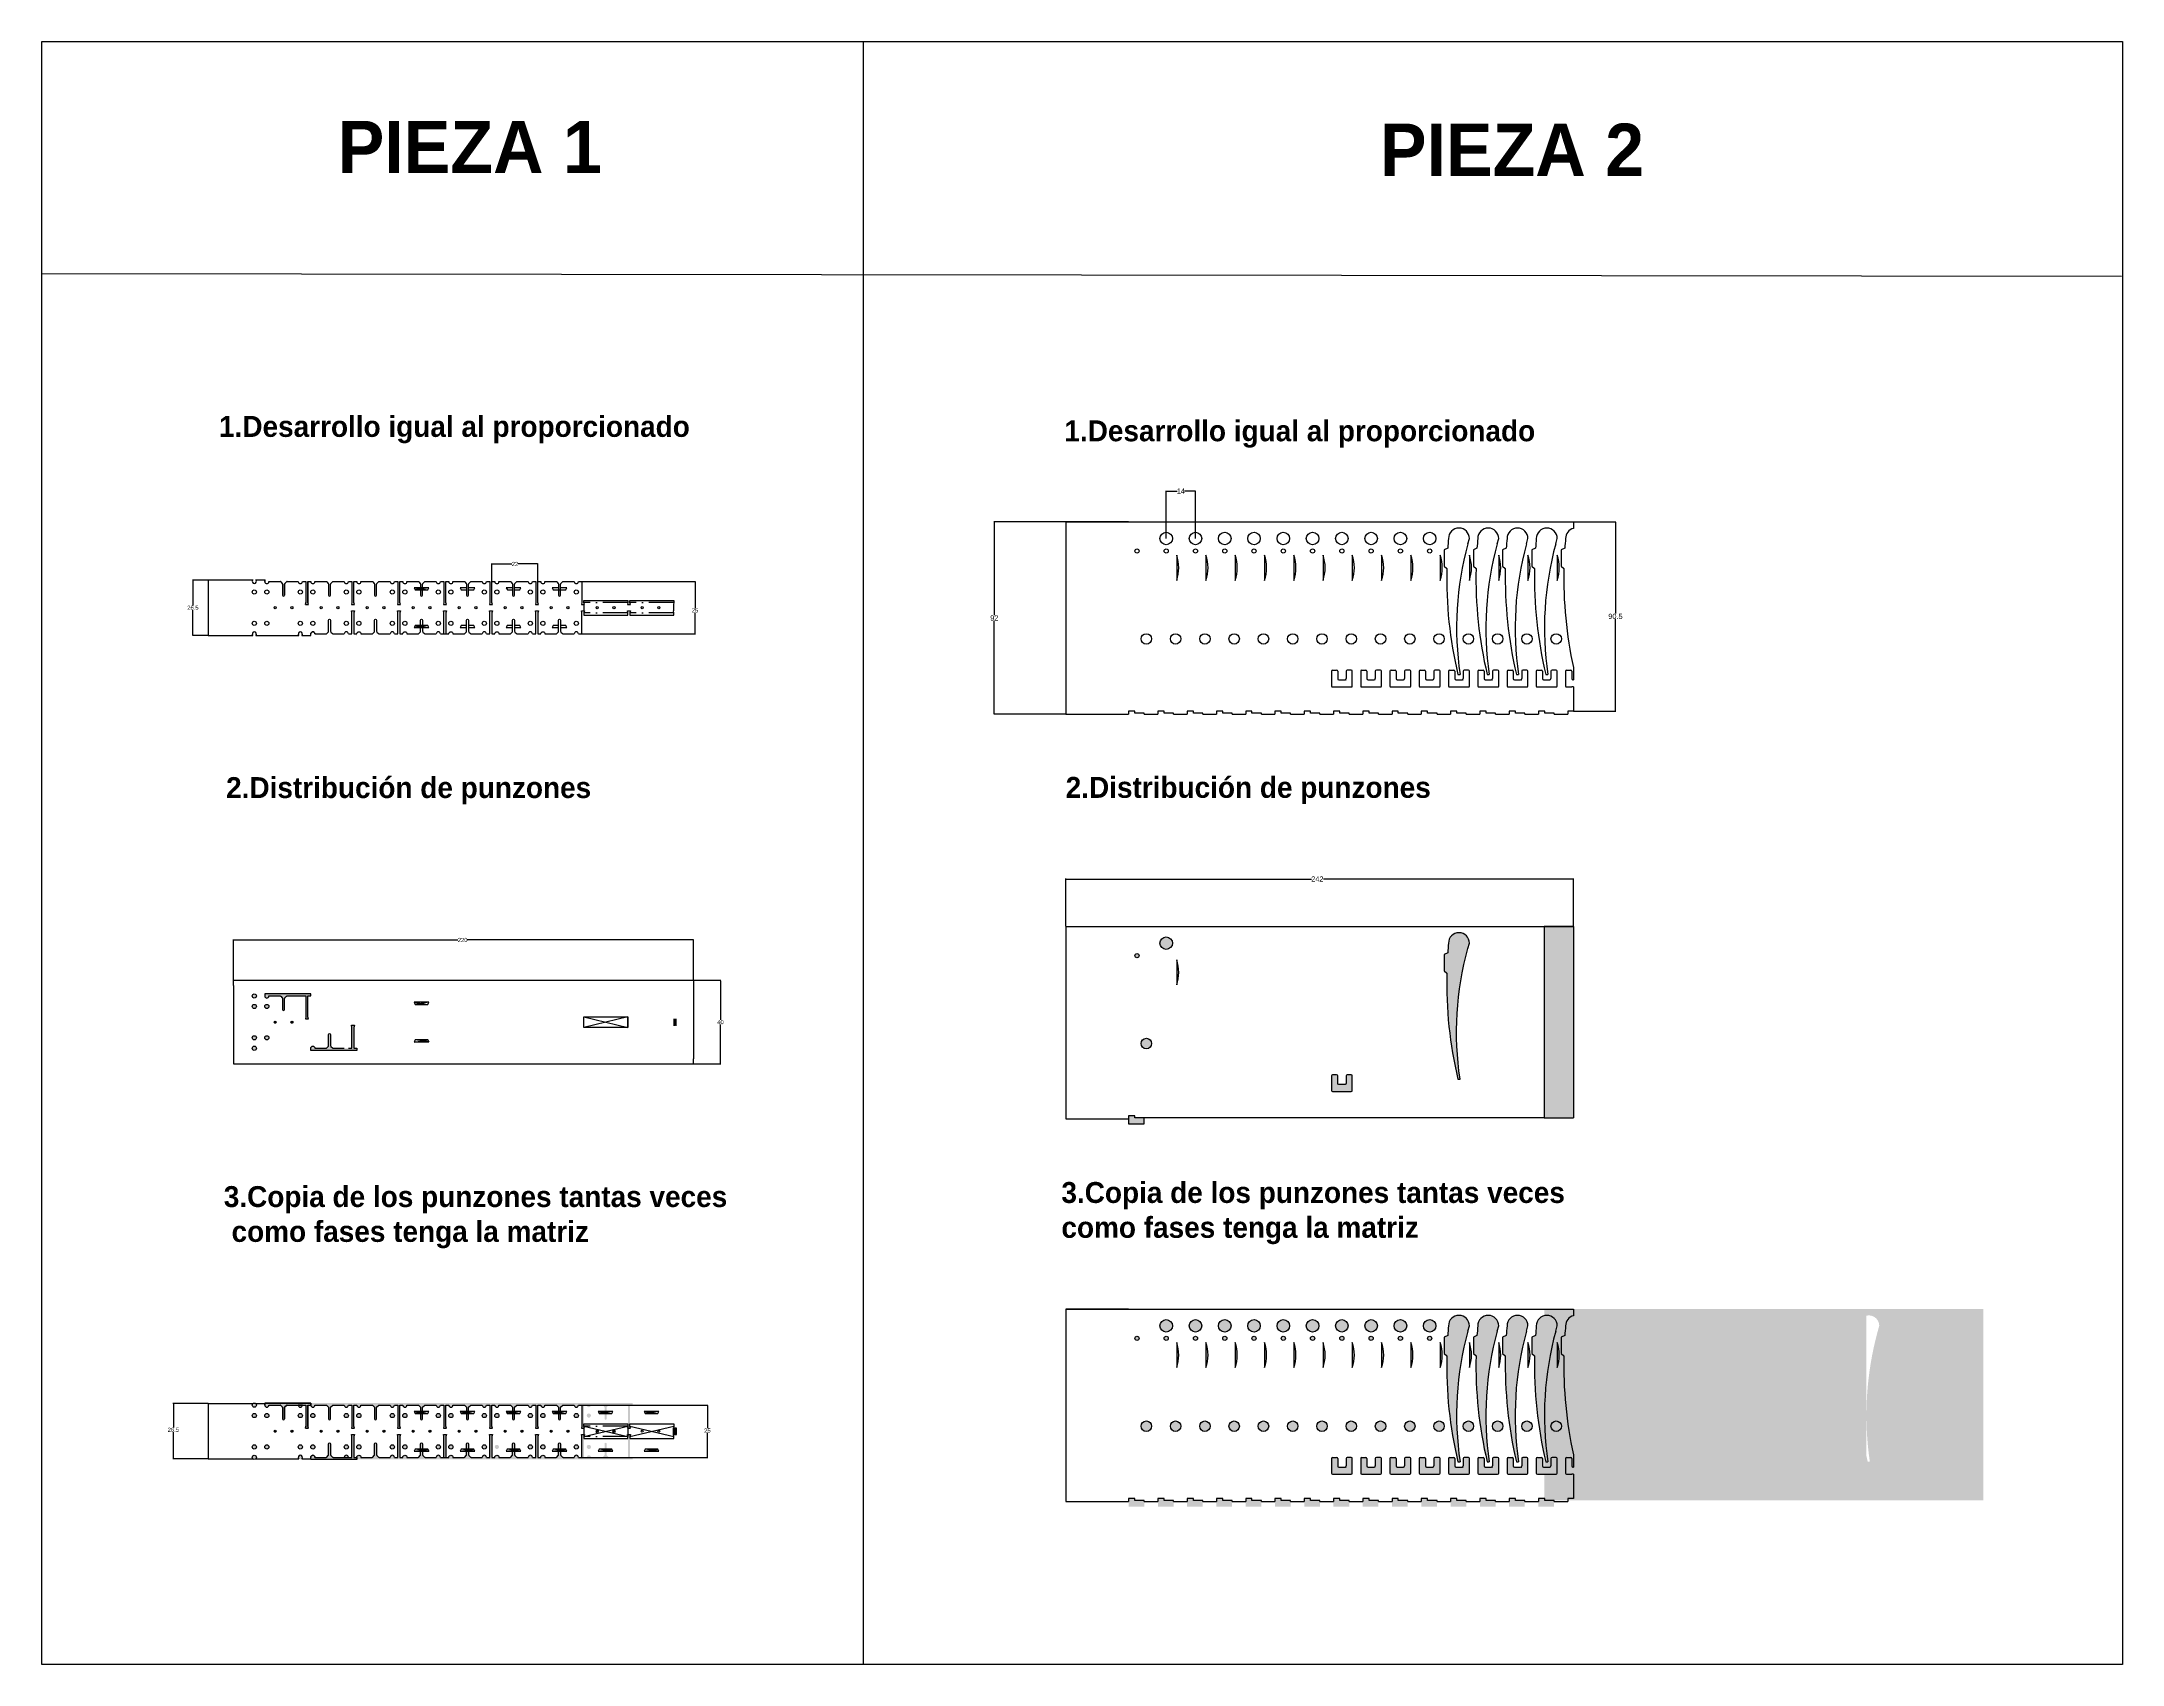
# Model space of a CAD drawing. Header units: inches. Extents: x -472 to 8667, y -613 to 163.
# Drawn here: x -472 to 523, y -613 to 163 of the extents above; entities outside this region: 2.
import ezdxf

# ---------------------------------------------------------------- set-up
doc = ezdxf.new("R2010")
doc.units = ezdxf.units.IN
doc.header["$MEASUREMENT"] = 0
doc.linetypes.add('ACAD_ISO10W100', pattern=[18, 12, -3, 0, -3])
doc.layers.add('aux', color=10, linetype='Continuous')
doc.styles.add('Anotativo', font='arial.ttf')
doc.styles.get("Standard").update_dxf_attribs({"font": 'arial.ttf'})
doc.dimstyles.new('Anotativo', dxfattribs={"dimscale": 0, "dimtxt": 0.18, "dimasz": 0.18, "dimexe": 0.18, "dimexo": 0.0625, "dimgap": 0.09, "dimtad": 0, "dimtih": 1, "dimtoh": 1, "dimdec": 4, "dimzin": 0, "dimdsep": 46, "dimtxsty": 'Standard', "dimcen": 0.09, "dimadec": 0, "dimazin": 0, "dimtfac": 1, "dimtdec": 4, "dimtofl": 0, "dimtmove": 0, "dimatfit": 3, "dimfxl": 1, "dimtolj": 1, "dimtzin": 0, "dimarcsym": 0})
doc.dimstyles.get("Standard").update_dxf_attribs({"dimtxt": 0.18, "dimasz": 0.18, "dimexe": 0.18, "dimexo": 0.0625, "dimgap": 0.09, "dimtad": 0, "dimtih": 1, "dimtoh": 1, "dimdec": 4, "dimzin": 0, "dimdsep": 46, "dimtxsty": 'Standard', "dimcen": 0.09, "dimadec": 0, "dimazin": 0, "dimtfac": 1, "dimtdec": 4, "dimtofl": 0, "dimtmove": 0, "dimatfit": 3, "dimfxl": 1, "dimtolj": 1, "dimtzin": 0, "dimarcsym": 0})
pattern_1 = [(0, (-405.3817, -694.05811), (0, 0.275), [0.2, -0.075]), (90, (-405.3817, -694.05811), (-0.275, 2e-17), [0.2, -0.075])]
pattern_2 = [(0, (-405.3817, -553.398), (0, 0.275), [0.2, -0.075]), (90, (-405.3817, -553.398), (-0.275, 2e-17), [0.2, -0.075])]
pattern_3 = [(0, (-383.3817, -694.05811), (0, 0.275), [0.2, -0.075]), (90, (-383.3817, -694.05811), (-0.275, 2e-17), [0.2, -0.075])]
pattern_4 = [(0, (-361.3817, -694.05811), (0, 0.275), [0.2, -0.075]), (90, (-361.3817, -694.05811), (-0.275, 2e-17), [0.2, -0.075])]
pattern_5 = [(0, (-339.3817, -694.05811), (0, 0.275), [0.2, -0.075]), (90, (-339.3817, -694.05811), (-0.275, 2e-17), [0.2, -0.075])]
pattern_6 = [(0, (-317.3817, -694.05811), (0, 0.275), [0.2, -0.075]), (90, (-317.3817, -694.05811), (-0.275, 2e-17), [0.2, -0.075])]
pattern_7 = [(0, (-295.3817, -694.05811), (0, 0.275), [0.2, -0.075]), (90, (-295.3817, -694.05811), (-0.275, 2e-17), [0.2, -0.075])]
pattern_8 = [(0, (-273.3817, -694.05811), (0, 0.275), [0.2, -0.075]), (90, (-273.3817, -694.05811), (-0.275, 2e-17), [0.2, -0.075])]
pattern_9 = [(0, (-251.3817, -694.05811), (0, 0.275), [0.2, -0.075]), (90, (-251.3817, -694.05811), (-0.275, 2e-17), [0.2, -0.075])]

# ---------------------------------------------------------------- blocks, each defined once
blk = doc.blocks.new('*D8')
at = {"color": 0, "lineweight": -2, "transparency": 16777216}
for p, q in [((-213.98, -488.74), (-153.83, -488.74)), ((-154.01, -488.92), (-154.01, -499.82)), ((-154.01, -513.56), (-154.01, -502.04)), ((-213.98, -513.74), (-153.83, -513.74))]:
    blk.add_line(p, q, dxfattribs=at)
at = {"color": 0, "transparency": 16777216}
for points in [[(-154.04, -488.92), (-153.98, -488.92), (-154.01, -488.74)], [(-154.04, -513.56), (-153.98, -513.56), (-154.01, -513.74)]]:
    blk.add_solid(points, dxfattribs=at)
at = {"layer": 'Defpoints', "color": 0, "transparency": 16777216}
for p in [(-214.04, -488.74), (-214.04, -513.74), (-154.01, -513.74)]:
    blk.add_point(p, dxfattribs=at)
at = {"color": 0, "transparency": 16777216, "insert": (-154.01, -500.93), "char_height": 0.18, "attachment_point": 5}
blk.add_mtext('\\A1;{\\H11.11111x;25}', dxfattribs=at)
blk = doc.blocks.new('*D9')
at = {"color": 0, "lineweight": -2, "transparency": 16777216}
for p, q in [((-380.71, -285.52), (-380.71, -266.13)), ((-380.53, -266.31), (-273.39, -266.31)), ((-160.89, -266.31), (-268.77, -266.31)), ((-160.71, -285.52), (-160.71, -266.13))]:
    blk.add_line(p, q, dxfattribs=at)
at = {"color": 0, "transparency": 16777216}
for points in [[(-380.53, -266.28), (-380.53, -266.34), (-380.71, -266.31)], [(-160.89, -266.28), (-160.89, -266.34), (-160.71, -266.31)]]:
    blk.add_solid(points, dxfattribs=at)
at = {"layer": 'Defpoints', "color": 0, "transparency": 16777216}
for p in [(-160.71, -266.31), (-380.71, -285.58), (-160.71, -285.58)]:
    blk.add_point(p, dxfattribs=at)
at = {"color": 0, "transparency": 16777216, "insert": (-271.08, -266.31), "char_height": 0.18, "attachment_point": 5}
blk.add_mtext('\\A1;{\\H11.11111x;220}', dxfattribs=at)
blk = doc.blocks.new('*D10')
at = {"color": 0, "lineweight": -2, "transparency": 16777216}
for p, q in [((-160.65, -285.58), (-147.6, -285.58)), ((-147.78, -285.76), (-147.78, -304.47)), ((-147.78, -325.4), (-147.78, -306.69)), ((-160.65, -325.58), (-147.6, -325.58))]:
    blk.add_line(p, q, dxfattribs=at)
at = {"color": 0, "transparency": 16777216}
for points in [[(-147.81, -285.76), (-147.75, -285.76), (-147.78, -285.58)], [(-147.81, -325.4), (-147.75, -325.4), (-147.78, -325.58)]]:
    blk.add_solid(points, dxfattribs=at)
at = {"layer": 'Defpoints', "color": 0, "transparency": 16777216}
for p in [(-160.71, -285.58), (-160.71, -325.58), (-147.78, -325.58)]:
    blk.add_point(p, dxfattribs=at)
at = {"color": 0, "transparency": 16777216, "insert": (-147.78, -305.58), "char_height": 0.18, "attachment_point": 5}
blk.add_mtext('\\A1;{\\H11.11111x;40}', dxfattribs=at)
blk = doc.blocks.new('*D11')
at = {"color": 0, "lineweight": -2, "transparency": 16777216}
for p, q in [((-392.77, -487.99), (-409.6, -487.99)), ((-409.42, -488.17), (-409.42, -499.44)), ((-409.42, -514.31), (-409.42, -501.66)), ((-392.77, -514.49), (-409.6, -514.49))]:
    blk.add_line(p, q, dxfattribs=at)
at = {"color": 0, "transparency": 16777216}
for points in [[(-409.45, -488.17), (-409.39, -488.17), (-409.42, -487.99)], [(-409.45, -514.31), (-409.39, -514.31), (-409.42, -514.49)]]:
    blk.add_solid(points, dxfattribs=at)
at = {"layer": 'Defpoints', "color": 0, "transparency": 16777216}
for p in [(-392.71, -487.99), (-409.42, -514.49), (-392.71, -514.49)]:
    blk.add_point(p, dxfattribs=at)
at = {"color": 0, "transparency": 16777216, "insert": (-409.42, -500.55), "char_height": 0.18, "attachment_point": 5}
blk.add_mtext('\\A1;{\\H11.11111x;26.5}', dxfattribs=at)
blk = doc.blocks.new('*D14')
at = {"color": 0, "lineweight": -2, "transparency": 16777216}
for p, q in [((-213.98, -94.9), (-159.74, -94.9)), ((-159.92, -95.08), (-159.92, -107.57)), ((-159.92, -119.72), (-159.92, -109.8)), ((-213.98, -119.9), (-159.74, -119.9))]:
    blk.add_line(p, q, dxfattribs=at)
at = {"color": 0, "transparency": 16777216}
for points in [[(-159.95, -95.08), (-159.89, -95.08), (-159.92, -94.9)], [(-159.95, -119.72), (-159.89, -119.72), (-159.92, -119.9)]]:
    blk.add_solid(points, dxfattribs=at)
at = {"layer": 'Defpoints', "color": 0, "transparency": 16777216}
for p in [(-214.04, -94.9), (-214.04, -119.9), (-159.92, -119.9)]:
    blk.add_point(p, dxfattribs=at)
at = {"color": 0, "transparency": 16777216, "insert": (-159.92, -108.69), "char_height": 0.18, "attachment_point": 5}
blk.add_mtext('\\A1;{\\H11.11111x;25}', dxfattribs=at)
blk = doc.blocks.new('*D15')
at = {"color": 0, "lineweight": -2, "transparency": 16777216}
for p, q in [((-392.77, -94.15), (-400.25, -94.15)), ((-400.07, -94.33), (-400.07, -106.28)), ((-400.07, -120.47), (-400.07, -108.51)), ((-392.77, -120.65), (-400.25, -120.65))]:
    blk.add_line(p, q, dxfattribs=at)
at = {"color": 0, "transparency": 16777216}
for points in [[(-400.1, -94.33), (-400.04, -94.33), (-400.07, -94.15)], [(-400.1, -120.47), (-400.04, -120.47), (-400.07, -120.65)]]:
    blk.add_solid(points, dxfattribs=at)
at = {"layer": 'Defpoints', "color": 0, "transparency": 16777216}
for p in [(-392.71, -94.15), (-400.07, -120.65), (-392.71, -120.65)]:
    blk.add_point(p, dxfattribs=at)
at = {"color": 0, "transparency": 16777216, "insert": (-400.07, -107.4), "char_height": 0.18, "attachment_point": 5}
blk.add_mtext('\\A1;{\\H11.11111x;26.5}', dxfattribs=at)
blk = doc.blocks.new('*D16')
at = {"color": 0, "lineweight": -2, "transparency": 16777216}
for p, q in [((-257.04, -94.83), (-257.04, -86.3)), ((-256.86, -86.48), (-247.57, -86.48)), ((-235.22, -86.48), (-244.51, -86.48)), ((-235.04, -94.83), (-235.04, -86.3))]:
    blk.add_line(p, q, dxfattribs=at)
at = {"color": 0, "transparency": 16777216}
for points in [[(-256.86, -86.45), (-256.86, -86.51), (-257.04, -86.48)], [(-235.22, -86.45), (-235.22, -86.51), (-235.04, -86.48)]]:
    blk.add_solid(points, dxfattribs=at)
at = {"layer": 'Defpoints', "color": 0, "transparency": 16777216}
for p in [(-257.04, -86.48), (-257.04, -94.9), (-235.04, -94.9)]:
    blk.add_point(p, dxfattribs=at)
at = {"color": 0, "transparency": 16777216, "insert": (-246.04, -86.48), "char_height": 0.18, "attachment_point": 5}
blk.add_mtext('\\A1;{\\H11.11111x;22}', dxfattribs=at)
blk = doc.blocks.new('*D17')
at = {"color": 0, "lineweight": -2, "transparency": 16777216}
for p, q in [((17.34, -66.31), (-17, -66.31)), ((-16.82, -66.49), (-16.82, -110.95)), ((-16.82, -158.13), (-16.82, -113.68)), ((17.34, -158.31), (-17, -158.31))]:
    blk.add_line(p, q, dxfattribs=at)
at = {"color": 0, "transparency": 16777216}
for points in [[(-16.85, -66.49), (-16.79, -66.49), (-16.82, -66.31)], [(-16.85, -158.13), (-16.79, -158.13), (-16.82, -158.31)]]:
    blk.add_solid(points, dxfattribs=at)
at = {"layer": 'Defpoints', "color": 0, "transparency": 16777216}
for p in [(17.41, -66.31), (-16.82, -158.31), (17.41, -158.31)]:
    blk.add_point(p, dxfattribs=at)
at = {"color": 0, "transparency": 16777216, "insert": (-16.82, -112.31), "char_height": 0.18, "attachment_point": 5}
blk.add_mtext('\\A1;{\\H13.88889x;92}', dxfattribs=at)
blk = doc.blocks.new('*D19')
at = {"color": 0, "lineweight": -2, "transparency": 16777216}
for p, q in [((260.23, -66.31), (280.43, -66.31)), ((280.25, -66.49), (280.25, -110.2)), ((280.25, -156.63), (280.25, -112.93)), ((260.23, -156.81), (280.43, -156.81))]:
    blk.add_line(p, q, dxfattribs=at)
at = {"color": 0, "transparency": 16777216}
for points in [[(280.22, -66.49), (280.28, -66.49), (280.25, -66.31)], [(280.22, -156.63), (280.28, -156.63), (280.25, -156.81)]]:
    blk.add_solid(points, dxfattribs=at)
at = {"layer": 'Defpoints', "color": 0, "transparency": 16777216}
for p in [(260.16, -66.31), (280.25, -66.31), (260.16, -156.81)]:
    blk.add_point(p, dxfattribs=at)
at = {"color": 0, "transparency": 16777216, "insert": (280.25, -111.56), "char_height": 0.18, "attachment_point": 5}
blk.add_mtext('\\A1;{\\H13.88889x;90.5}', dxfattribs=at)
blk = doc.blocks.new('*D20')
at = {"color": 0, "lineweight": -2, "transparency": 16777216}
for p, q in [((17.41, -259.76), (17.41, -236.98)), ((17.59, -237.16), (134.83, -237.16)), ((259.98, -237.16), (140.55, -237.16)), ((260.16, -259.76), (260.16, -236.98))]:
    blk.add_line(p, q, dxfattribs=at)
at = {"color": 0, "transparency": 16777216}
for points in [[(17.59, -237.13), (17.59, -237.19), (17.41, -237.16)], [(259.98, -237.13), (259.98, -237.19), (260.16, -237.16)]]:
    blk.add_solid(points, dxfattribs=at)
at = {"layer": 'Defpoints', "color": 0, "transparency": 16777216}
for p in [(17.41, -237.16), (17.41, -259.82), (260.16, -259.82)]:
    blk.add_point(p, dxfattribs=at)
at = {"color": 0, "transparency": 16777216, "insert": (137.69, -237.16), "char_height": 0.18, "attachment_point": 5}
blk.add_mtext('\\A1;{\\H13.88889x;242}', dxfattribs=at)
blk = doc.blocks.new('*D22')
at = {"color": 0, "lineweight": -2, "transparency": 16777216}
for p, q in [((65.41, -74.25), (65.41, -51.45)), ((65.59, -51.63), (70.65, -51.63)), ((79.23, -51.63), (74.16, -51.63)), ((79.41, -74.25), (79.41, -51.45))]:
    blk.add_line(p, q, dxfattribs=at)
at = {"color": 0, "transparency": 16777216}
for points in [[(65.59, -51.6), (65.59, -51.66), (65.41, -51.63)], [(79.23, -51.6), (79.23, -51.66), (79.41, -51.63)]]:
    blk.add_solid(points, dxfattribs=at)
at = {"layer": 'Defpoints', "color": 0, "transparency": 16777216}
for p in [(79.41, -51.63), (65.41, -74.31), (79.41, -74.31)]:
    blk.add_point(p, dxfattribs=at)
at = {"color": 0, "transparency": 16777216, "insert": (72.41, -51.63), "char_height": 0.18, "width": 6.4288, "attachment_point": 5, "style": 'Anotativo'}
blk.add_mtext('\\A1;{\\H13.88889x;14}', dxfattribs=at)

msp = doc.modelspace()

# ---------------------------------------------------------------- hatches: boundary and pattern name
h = msp.add_hatch()
h.set_pattern_fill('ANGLE', color=256)
h.set_pattern_definition([(0, (-1e-13, -60.98339), (0, 0.275), [0.2, -0.075]), (90, (-1e-13, -60.98339), (-0.275, 2e-17), [0.2, -0.075])])
h.paths.add_polyline_path([(68.40612, -267.82291, 1), (62.40612, -267.82291, 1)])
h.paths.add_polyline_path([(70.40612, -275.8233), (70.40612, -287.8233, 0.166666667)])
h.paths.add_polyline_path([(52.40612, -273.8233, 1), (50.40612, -273.8233, 1)])
h.paths.add_polyline_path([(53.40612, -315.8233, 1), (58.40612, -315.8233, 1)])
h.paths.add_polyline_path([(54.90612, -354.27198), (54.90612, -351.3233), (50.40612, -351.3233), (50.40612, -350.3233), (47.40612, -350.3233), (47.40612, -351.8233), (47.40612, -354.27198)])
h.paths.add_polyline_path([(209.66646, -270.44007), (210.40612, -267.82291, 1), (200.40612, -267.82291, 0.005815503), (200.02341, -272.48846), (198.28169, -273.24697), (198.28169, -281.12178), (199.57768, -282.11546, 0.063595103), (204.90612, -332.82291), (205.90612, -332.82291, -0.103525568)])
h.paths.add_polyline_path([(153.90612, -338.8233, 0.414213562), (154.40612, -338.3233), (154.40612, -331.3233, 0.414213562), (153.90612, -330.8233), (151.90612, -330.8233, 0.414213562), (151.40612, -331.3233), (151.40612, -334.83823, -0.414213562), (150.90612, -335.33823), (147.90612, -335.33823, -0.414213562), (147.40612, -334.83823), (147.40612, -331.3233, 0.414213562), (146.90612, -330.8233), (144.90612, -330.8233, 0.414213562), (144.40612, -331.3233), (144.40612, -338.3233, 0.414213562), (144.90612, -338.8233)])
h.paths.add_polyline_path([(260.16386, -259.8233), (246.16386, -259.8233), (246.16386, -351.3233), (260.16386, -351.3233)])
h = msp.add_hatch()
h.set_pattern_fill('ANGLE', color=256)
h.set_pattern_definition(pattern_2)
h.paths.add_polyline_path([(-363.70912, -298.07957, 1), (-365.70912, -298.07957, 1)], flags=17)
h.paths.add_polyline_path([(-369.70912, -298.07957, 1), (-371.70912, -298.07957, 1)])
h.paths.add_polyline_path([(-369.70912, -293.07957, 1), (-371.70912, -293.07957, 1)])
h.paths.add_polyline_path([(-369.70912, -313.07957, 1), (-371.70912, -313.07957, 1)])
h.paths.add_polyline_path([(-365.70912, -313.07957, 1), (-363.70912, -313.07957, 1)])
h.paths.add_polyline_path([(-369.70912, -318.07957, 1), (-371.70912, -318.07957, 1)])
h = msp.add_hatch()
h.set_pattern_fill('ANGLE', color=256)
h.set_pattern_definition(pattern_2)
h.paths.add_polyline_path([(-355.35557, -293.22602, -0.198912367), (-355.00201, -293.07957), (-349.70912, -293.07957), (-347.70912, -293.07957), (-346.03984, -293.07957), (-346.03984, -303.07957), (-346.28984, -304.07957), (-344.78984, -304.07957), (-345.03984, -303.07957), (-345.03984, -293.07957), (-343.70912, -293.07957), (-343.70912, -292.07957), (-347.70912, -292.07957), (-365.70912, -292.07957), (-365.70912, -292.32957), (-365.70912, -293.07957, 1), (-363.70912, -293.07957), (-358.41623, -293.07957, -0.198912367), (-358.06267, -293.22602), (-357.35557, -293.93313, -0.198912367), (-357.20912, -294.28668), (-357.20912, -299.57957, 0.414213562), (-356.70912, -300.07957, 0.414213562), (-356.20912, -299.57957), (-356.20912, -294.28668, -0.198912367), (-356.06267, -293.93313)])
h = msp.add_hatch()
h.set_pattern_fill('ANGLE', color=256)
h.set_pattern_definition(pattern_2)
h.paths.add_polyline_path([(-360.20912, -305.57957, 1), (-361.20912, -305.57957, 1)])
h.paths.add_polyline_path([(-352.20912, -305.57957, 1), (-353.20912, -305.57957, 1)])
h = msp.add_hatch()
h.set_pattern_fill('ANGLE', color=256)
h.set_pattern_definition(pattern_2)
h.paths.add_polyline_path([(-321.70912, -318.07957), (-323.03984, -318.07957), (-323.03984, -308.07957), (-322.78984, -307.07957), (-324.28984, -307.07957), (-324.03984, -308.07957), (-324.03984, -318.07957), (-325.70912, -318.07957), (-327.70912, -318.07957), (-333.00201, -318.07957, -0.198912367), (-333.35557, -317.93313), (-334.06267, -317.22602, -0.198912367), (-334.20912, -316.87247), (-334.20912, -311.57957, 0.414213562), (-334.70912, -311.07957, 0.414213562), (-335.20912, -311.57957), (-335.20912, -316.87247, -0.198912367), (-335.35557, -317.22602), (-336.06267, -317.93313, -0.198912367), (-336.41623, -318.07957), (-341.70912, -318.07957, 1), (-343.70912, -318.07957), (-343.70912, -318.82957), (-343.70912, -319.07957), (-325.70912, -319.07957), (-321.70912, -319.07957), (-321.70912, -318.82957)])
h = msp.add_hatch()
h.set_pattern_fill('BRASS', color=256)
h.set_pattern_definition([(0, (-405.3817, -553.398), (0, 0.25), []), (0, (-405.3817, -553.273), (0, 0.25), [0.125, -0.0625])])
h.paths.add_polyline_path([(-168.78984, -304.07957), (-170.00873, -304.07957), (-170.28984, -304.07957), (-170.28984, -307.07957), (-168.78984, -307.07957)])
h = msp.add_hatch()
h.set_pattern_fill('ANGLE', color=256)
h.set_pattern_definition([(0, (-6e-13, -243.98677), (0, 0.275), [0.2, -0.075]), (90, (-6e-13, -243.98677), (-0.275, 2e-17), [0.2, -0.075])])
h.paths.add_polyline_path([(68.40612, -450.82629, 1), (62.40612, -450.82629, 1)])
h.paths.add_polyline_path([(70.40612, -458.82668), (70.40612, -470.82668, 0.166666667)])
h.paths.add_polyline_path([(50.40612, -456.82668, 1), (52.40612, -456.82668, 1)])
h.paths.add_polyline_path([(53.40612, -498.82668, 1), (58.40612, -498.82668, 1)])
h.paths.add_polyline_path([(54.90612, -537.27536), (54.90612, -534.32668), (50.40612, -534.32668), (50.40612, -533.32668), (47.40612, -533.32668), (47.40612, -534.82668), (47.40612, -537.27536)])
h.paths.add_polyline_path([(209.66646, -453.44345), (210.40612, -450.82629, 1), (200.40612, -450.82629, 0.005815503), (200.02341, -455.49184), (198.28169, -456.25036), (198.28169, -464.12516), (199.57768, -465.11884, 0.063595103), (204.90612, -515.82629), (205.90612, -515.82629, -0.103525568)])
h.paths.add_polyline_path([(153.90612, -521.82668, 0.414213562), (154.40612, -521.32668), (154.40612, -514.32668, 0.414213562), (153.90612, -513.82668), (151.90612, -513.82668, 0.414213562), (151.40612, -514.32668), (151.40612, -517.84161, -0.414213562), (150.90612, -518.34161), (147.90612, -518.34161, -0.414213562), (147.40612, -517.84161), (147.40612, -514.32668, 0.414213562), (146.90612, -513.82668), (144.90612, -513.82668, 0.414213562), (144.40612, -514.32668), (144.40612, -521.32668, 0.414213562), (144.90612, -521.82668)])
h.paths.add_polyline_path([(260.16386, -442.82668), (246.16386, -442.82668), (246.16386, -534.32668), (260.16386, -534.32668)])
h = msp.add_hatch()
h.set_pattern_fill('ANGLE', color=256)
h.set_pattern_definition([(0, (14, -243.98677), (0, 0.275), [0.2, -0.075]), (90, (14, -243.98677), (-0.275, 2e-17), [0.2, -0.075])])
h.paths.add_polyline_path([(82.40612, -450.82629, 1), (76.40612, -450.82629, 1)])
h.paths.add_polyline_path([(84.40612, -458.82668), (84.40612, -470.82668, 0.166666667)])
h.paths.add_polyline_path([(64.40612, -456.82668, 1), (66.40612, -456.82668, 1)])
h.paths.add_polyline_path([(67.40612, -498.82668, 1), (72.40612, -498.82668, 1)])
h.paths.add_polyline_path([(68.90612, -537.27536), (68.90612, -534.32668), (64.40612, -534.32668), (64.40612, -533.32668), (61.40612, -533.32668), (61.40612, -534.82668), (61.40612, -537.27536)])
h.paths.add_polyline_path([(223.66646, -453.44345), (224.40612, -450.82629, 1), (214.40612, -450.82629, 0.005815503), (214.02341, -455.49184), (212.28169, -456.25036), (212.28169, -464.12516), (213.57768, -465.11884, 0.063595103), (218.90612, -515.82629), (219.90612, -515.82629, -0.103525568)])
h.paths.add_polyline_path([(167.90612, -521.82668, 0.414213562), (168.40612, -521.32668), (168.40612, -514.32668, 0.414213562), (167.90612, -513.82668), (165.90612, -513.82668, 0.414213562), (165.40612, -514.32668), (165.40612, -517.84161, -0.414213562), (164.90612, -518.34161), (161.90612, -518.34161, -0.414213562), (161.40612, -517.84161), (161.40612, -514.32668, 0.414213562), (160.90612, -513.82668), (158.90612, -513.82668, 0.414213562), (158.40612, -514.32668), (158.40612, -521.32668, 0.414213562), (158.90612, -521.82668)])
h.paths.add_polyline_path([(274.16386, -442.82668), (260.16386, -442.82668), (260.16386, -534.32668), (274.16386, -534.32668)])
h = msp.add_hatch()
h.set_pattern_fill('ANGLE', color=256)
h.set_pattern_definition([(0, (28, -243.98677), (0, 0.275), [0.2, -0.075]), (90, (28, -243.98677), (-0.275, 2e-17), [0.2, -0.075])])
h.paths.add_polyline_path([(96.40612, -450.82629, 1), (90.40612, -450.82629, 1)])
h.paths.add_polyline_path([(98.40612, -458.82668), (98.40612, -470.82668, 0.166666667)])
h.paths.add_polyline_path([(78.40612, -456.82668, 1), (80.40612, -456.82668, 1)])
h.paths.add_polyline_path([(81.40612, -498.82668, 1), (86.40612, -498.82668, 1)])
h.paths.add_polyline_path([(82.90612, -537.27536), (82.90612, -534.32668), (78.40612, -534.32668), (78.40612, -533.32668), (75.40612, -533.32668), (75.40612, -534.82668), (75.40612, -537.27536)])
h.paths.add_polyline_path([(237.66646, -453.44345), (238.40612, -450.82629, 1), (228.40612, -450.82629, 0.005815503), (228.02341, -455.49184), (226.28169, -456.25036), (226.28169, -464.12516), (227.57768, -465.11884, 0.063595103), (232.90612, -515.82629), (233.90612, -515.82629, -0.103525568)])
h.paths.add_polyline_path([(181.90612, -521.82668, 0.414213562), (182.40612, -521.32668), (182.40612, -514.32668, 0.414213562), (181.90612, -513.82668), (179.90612, -513.82668, 0.414213562), (179.40612, -514.32668), (179.40612, -517.84161, -0.414213562), (178.90612, -518.34161), (175.90612, -518.34161, -0.414213562), (175.40612, -517.84161), (175.40612, -514.32668, 0.414213562), (174.90612, -513.82668), (172.90612, -513.82668, 0.414213562), (172.40612, -514.32668), (172.40612, -521.32668, 0.414213562), (172.90612, -521.82668)])
h.paths.add_polyline_path([(288.16386, -442.82668), (274.16386, -442.82668), (274.16386, -534.32668), (288.16386, -534.32668)])
h = msp.add_hatch()
h.set_pattern_fill('ANGLE', color=256)
h.set_pattern_definition([(0, (42, -243.98677), (0, 0.275), [0.2, -0.075]), (90, (42, -243.98677), (-0.275, 2e-17), [0.2, -0.075])])
h.paths.add_polyline_path([(110.40612, -450.82629, 1), (104.40612, -450.82629, 1)])
h.paths.add_polyline_path([(112.40612, -458.82668), (112.40612, -470.82668, 0.166666667)])
h.paths.add_polyline_path([(92.40612, -456.82668, 1), (94.40612, -456.82668, 1)])
h.paths.add_polyline_path([(95.40612, -498.82668, 1), (100.40612, -498.82668, 1)])
h.paths.add_polyline_path([(96.90612, -537.27536), (96.90612, -534.32668), (92.40612, -534.32668), (92.40612, -533.32668), (89.40612, -533.32668), (89.40612, -534.82668), (89.40612, -537.27536)])
h.paths.add_polyline_path([(251.66646, -453.44345), (252.40612, -450.82629, 1), (242.40612, -450.82629, 0.005815503), (242.02341, -455.49184), (240.28169, -456.25036), (240.28169, -464.12516), (241.57768, -465.11884, 0.063595103), (246.90612, -515.82629), (247.90612, -515.82629, -0.103525568)])
h.paths.add_polyline_path([(195.90612, -521.82668, 0.414213562), (196.40612, -521.32668), (196.40612, -514.32668, 0.414213562), (195.90612, -513.82668), (193.90612, -513.82668, 0.414213562), (193.40612, -514.32668), (193.40612, -517.84161, -0.414213562), (192.90612, -518.34161), (189.90612, -518.34161, -0.414213562), (189.40612, -517.84161), (189.40612, -514.32668, 0.414213562), (188.90612, -513.82668), (186.90612, -513.82668, 0.414213562), (186.40612, -514.32668), (186.40612, -521.32668, 0.414213562), (186.90612, -521.82668)])
h.paths.add_polyline_path([(302.16386, -442.82668), (288.16386, -442.82668), (288.16386, -534.32668), (302.16386, -534.32668)])
h = msp.add_hatch()
h.set_pattern_fill('ANGLE', color=256)
h.set_pattern_definition([(0, (56, -243.98677), (0, 0.275), [0.2, -0.075]), (90, (56, -243.98677), (-0.275, 2e-17), [0.2, -0.075])])
h.paths.add_polyline_path([(124.40612, -450.82629, 1), (118.40612, -450.82629, 1)])
h.paths.add_polyline_path([(126.40612, -458.82668), (126.40612, -470.82668, 0.166666667)])
h.paths.add_polyline_path([(106.40612, -456.82668, 1), (108.40612, -456.82668, 1)])
h.paths.add_polyline_path([(109.40612, -498.82668, 1), (114.40612, -498.82668, 1)])
h.paths.add_polyline_path([(110.90612, -537.27536), (110.90612, -534.32668), (106.40612, -534.32668), (106.40612, -533.32668), (103.40612, -533.32668), (103.40612, -534.82668), (103.40612, -537.27536)])
h.paths.add_polyline_path([(265.66646, -453.44345), (266.40612, -450.82629, 1), (256.40612, -450.82629, 0.005815503), (256.02341, -455.49184), (254.28169, -456.25036), (254.28169, -464.12516), (255.57768, -465.11884, 0.063595103), (260.90612, -515.82629), (261.90612, -515.82629, -0.103525568)])
h.paths.add_polyline_path([(209.90612, -521.82668, 0.414213562), (210.40612, -521.32668), (210.40612, -514.32668, 0.414213562), (209.90612, -513.82668), (207.90612, -513.82668, 0.414213562), (207.40612, -514.32668), (207.40612, -517.84161, -0.414213562), (206.90612, -518.34161), (203.90612, -518.34161, -0.414213562), (203.40612, -517.84161), (203.40612, -514.32668, 0.414213562), (202.90612, -513.82668), (200.90612, -513.82668, 0.414213562), (200.40612, -514.32668), (200.40612, -521.32668, 0.414213562), (200.90612, -521.82668)])
h.paths.add_polyline_path([(316.16386, -442.82668), (302.16386, -442.82668), (302.16386, -534.32668), (316.16386, -534.32668)])
h = msp.add_hatch()
h.set_pattern_fill('ANGLE', color=256)
h.set_pattern_definition([(0, (70, -243.98677), (0, 0.275), [0.2, -0.075]), (90, (70, -243.98677), (-0.275, 2e-17), [0.2, -0.075])])
h.paths.add_polyline_path([(138.40612, -450.82629, 1), (132.40612, -450.82629, 1)])
h.paths.add_polyline_path([(140.40612, -458.82668), (140.40612, -470.82668, 0.166666667)])
h.paths.add_polyline_path([(120.40612, -456.82668, 1), (122.40612, -456.82668, 1)])
h.paths.add_polyline_path([(123.40612, -498.82668, 1), (128.40612, -498.82668, 1)])
h.paths.add_polyline_path([(124.90612, -537.27536), (124.90612, -534.32668), (120.40612, -534.32668), (120.40612, -533.32668), (117.40612, -533.32668), (117.40612, -534.82668), (117.40612, -537.27536)])
h.paths.add_polyline_path([(279.66646, -453.44345), (280.40612, -450.82629, 1), (270.40612, -450.82629, 0.005815503), (270.02341, -455.49184), (268.28169, -456.25036), (268.28169, -464.12516), (269.57768, -465.11884, 0.063595103), (274.90612, -515.82629), (275.90612, -515.82629, -0.103525568)])
h.paths.add_polyline_path([(223.90612, -521.82668, 0.414213562), (224.40612, -521.32668), (224.40612, -514.32668, 0.414213562), (223.90612, -513.82668), (221.90612, -513.82668, 0.414213562), (221.40612, -514.32668), (221.40612, -517.84161, -0.414213562), (220.90612, -518.34161), (217.90612, -518.34161, -0.414213562), (217.40612, -517.84161), (217.40612, -514.32668, 0.414213562), (216.90612, -513.82668), (214.90612, -513.82668, 0.414213562), (214.40612, -514.32668), (214.40612, -521.32668, 0.414213562), (214.90612, -521.82668)])
h.paths.add_polyline_path([(330.16386, -442.82668), (316.16386, -442.82668), (316.16386, -534.32668), (330.16386, -534.32668)])
h = msp.add_hatch()
h.set_pattern_fill('ANGLE', color=256)
h.set_pattern_definition([(0, (84, -243.98677), (0, 0.275), [0.2, -0.075]), (90, (84, -243.98677), (-0.275, 2e-17), [0.2, -0.075])])
h.paths.add_polyline_path([(152.40612, -450.82629, 1), (146.40612, -450.82629, 1)])
h.paths.add_polyline_path([(154.40612, -458.82668), (154.40612, -470.82668, 0.166666667)])
h.paths.add_polyline_path([(134.40612, -456.82668, 1), (136.40612, -456.82668, 1)])
h.paths.add_polyline_path([(137.40612, -498.82668, 1), (142.40612, -498.82668, 1)])
h.paths.add_polyline_path([(138.90612, -537.27536), (138.90612, -534.32668), (134.40612, -534.32668), (134.40612, -533.32668), (131.40612, -533.32668), (131.40612, -534.82668), (131.40612, -537.27536)])
h.paths.add_polyline_path([(293.66646, -453.44345), (294.40612, -450.82629, 1), (284.40612, -450.82629, 0.005815503), (284.02341, -455.49184), (282.28169, -456.25036), (282.28169, -464.12516), (283.57768, -465.11884, 0.063595103), (288.90612, -515.82629), (289.90612, -515.82629, -0.103525568)])
h.paths.add_polyline_path([(237.90612, -521.82668, 0.414213562), (238.40612, -521.32668), (238.40612, -514.32668, 0.414213562), (237.90612, -513.82668), (235.90612, -513.82668, 0.414213562), (235.40612, -514.32668), (235.40612, -517.84161, -0.414213562), (234.90612, -518.34161), (231.90612, -518.34161, -0.414213562), (231.40612, -517.84161), (231.40612, -514.32668, 0.414213562), (230.90612, -513.82668), (228.90612, -513.82668, 0.414213562), (228.40612, -514.32668), (228.40612, -521.32668, 0.414213562), (228.90612, -521.82668)])
h.paths.add_polyline_path([(344.16386, -442.82668), (330.16386, -442.82668), (330.16386, -534.32668), (344.16386, -534.32668)])
h = msp.add_hatch()
h.set_pattern_fill('ANGLE', color=256)
h.set_pattern_definition([(0, (98, -243.98677), (0, 0.275), [0.2, -0.075]), (90, (98, -243.98677), (-0.275, 2e-17), [0.2, -0.075])])
h.paths.add_polyline_path([(166.40612, -450.82629, 1), (160.40612, -450.82629, 1)])
h.paths.add_polyline_path([(168.40612, -458.82668), (168.40612, -470.82668, 0.166666667)])
h.paths.add_polyline_path([(148.40612, -456.82668, 1), (150.40612, -456.82668, 1)])
h.paths.add_polyline_path([(151.40612, -498.82668, 1), (156.40612, -498.82668, 1)])
h.paths.add_polyline_path([(152.90612, -537.27536), (152.90612, -534.32668), (148.40612, -534.32668), (148.40612, -533.32668), (145.40612, -533.32668), (145.40612, -534.82668), (145.40612, -537.27536)])
h.paths.add_polyline_path([(307.66646, -453.44345), (308.40612, -450.82629, 1), (298.40612, -450.82629, 0.005815503), (298.02341, -455.49184), (296.28169, -456.25036), (296.28169, -464.12516), (297.57768, -465.11884, 0.063595103), (302.90612, -515.82629), (303.90612, -515.82629, -0.103525568)])
h.paths.add_polyline_path([(251.90612, -521.82668, 0.414213562), (252.40612, -521.32668), (252.40612, -514.32668, 0.414213562), (251.90612, -513.82668), (249.90612, -513.82668, 0.414213562), (249.40612, -514.32668), (249.40612, -517.84161, -0.414213562), (248.90612, -518.34161), (245.90612, -518.34161, -0.414213562), (245.40612, -517.84161), (245.40612, -514.32668, 0.414213562), (244.90612, -513.82668), (242.90612, -513.82668, 0.414213562), (242.40612, -514.32668), (242.40612, -521.32668, 0.414213562), (242.90612, -521.82668)])
h.paths.add_polyline_path([(358.16386, -442.82668), (344.16386, -442.82668), (344.16386, -534.32668), (358.16386, -534.32668)])
h = msp.add_hatch()
h.set_pattern_fill('ANGLE', color=256)
h.set_pattern_definition([(0, (112, -243.98677), (0, 0.275), [0.2, -0.075]), (90, (112, -243.98677), (-0.275, 2e-17), [0.2, -0.075])])
h.paths.add_polyline_path([(180.40612, -450.82629, 1), (174.40612, -450.82629, 1)])
h.paths.add_polyline_path([(182.40612, -458.82668), (182.40612, -470.82668, 0.166666667)])
h.paths.add_polyline_path([(162.40612, -456.82668, 1), (164.40612, -456.82668, 1)])
h.paths.add_polyline_path([(165.40612, -498.82668, 1), (170.40612, -498.82668, 1)])
h.paths.add_polyline_path([(166.90612, -537.27536), (166.90612, -534.32668), (162.40612, -534.32668), (162.40612, -533.32668), (159.40612, -533.32668), (159.40612, -534.82668), (159.40612, -537.27536)])
h.paths.add_polyline_path([(321.66646, -453.44345), (322.40612, -450.82629, 1), (312.40612, -450.82629, 0.005815503), (312.02341, -455.49184), (310.28169, -456.25036), (310.28169, -464.12516), (311.57768, -465.11884, 0.063595103), (316.90612, -515.82629), (317.90612, -515.82629, -0.103525568)])
h.paths.add_polyline_path([(265.90612, -521.82668, 0.414213562), (266.40612, -521.32668), (266.40612, -514.32668, 0.414213562), (265.90612, -513.82668), (263.90612, -513.82668, 0.414213562), (263.40612, -514.32668), (263.40612, -517.84161, -0.414213562), (262.90612, -518.34161), (259.90612, -518.34161, -0.414213562), (259.40612, -517.84161), (259.40612, -514.32668, 0.414213562), (258.90612, -513.82668), (256.90612, -513.82668, 0.414213562), (256.40612, -514.32668), (256.40612, -521.32668, 0.414213562), (256.90612, -521.82668)])
h.paths.add_polyline_path([(372.16386, -442.82668), (358.16386, -442.82668), (358.16386, -534.32668), (372.16386, -534.32668)])
h = msp.add_hatch()
h.set_pattern_fill('ANGLE', color=256)
h.set_pattern_definition([(0, (126, -243.98677), (0, 0.275), [0.2, -0.075]), (90, (126, -243.98677), (-0.275, 2e-17), [0.2, -0.075])])
h.paths.add_polyline_path([(194.40612, -450.82629, 1), (188.40612, -450.82629, 1)])
h.paths.add_polyline_path([(196.40612, -458.82668), (196.40612, -470.82668, 0.166666667)])
h.paths.add_polyline_path([(176.40612, -456.82668, 1), (178.40612, -456.82668, 1)])
h.paths.add_polyline_path([(179.40612, -498.82668, 1), (184.40612, -498.82668, 1)])
h.paths.add_polyline_path([(180.90612, -537.27536), (180.90612, -534.32668), (176.40612, -534.32668), (176.40612, -533.32668), (173.40612, -533.32668), (173.40612, -534.82668), (173.40612, -537.27536)])
h.paths.add_polyline_path([(335.66646, -453.44345), (336.40612, -450.82629, 1), (326.40612, -450.82629, 0.005815503), (326.02341, -455.49184), (324.28169, -456.25036), (324.28169, -464.12516), (325.57768, -465.11884, 0.063595103), (330.90612, -515.82629), (331.90612, -515.82629, -0.103525568)])
h.paths.add_polyline_path([(279.90612, -521.82668, 0.414213562), (280.40612, -521.32668), (280.40612, -514.32668, 0.414213562), (279.90612, -513.82668), (277.90612, -513.82668, 0.414213562), (277.40612, -514.32668), (277.40612, -517.84161, -0.414213562), (276.90612, -518.34161), (273.90612, -518.34161, -0.414213562), (273.40612, -517.84161), (273.40612, -514.32668, 0.414213562), (272.90612, -513.82668), (270.90612, -513.82668, 0.414213562), (270.40612, -514.32668), (270.40612, -521.32668, 0.414213562), (270.90612, -521.82668)])
h.paths.add_polyline_path([(386.16386, -442.82668), (372.16386, -442.82668), (372.16386, -534.32668), (386.16386, -534.32668)])
h = msp.add_hatch()
h.set_pattern_fill('ANGLE', color=256)
h.set_pattern_definition([(0, (140, -243.98677), (0, 0.275), [0.2, -0.075]), (90, (140, -243.98677), (-0.275, 2e-17), [0.2, -0.075])])
h.paths.add_polyline_path([(208.40612, -450.82629, 1), (202.40612, -450.82629, 1)])
h.paths.add_polyline_path([(210.40612, -458.82668), (210.40612, -470.82668, 0.166666667)])
h.paths.add_polyline_path([(190.40612, -456.82668, 1), (192.40612, -456.82668, 1)])
h.paths.add_polyline_path([(193.40612, -498.82668, 1), (198.40612, -498.82668, 1)])
h.paths.add_polyline_path([(194.90612, -537.27536), (194.90612, -534.32668), (190.40612, -534.32668), (190.40612, -533.32668), (187.40612, -533.32668), (187.40612, -534.82668), (187.40612, -537.27536)])
h.paths.add_polyline_path([(349.66646, -453.44345), (350.40612, -450.82629, 1), (340.40612, -450.82629, 0.005815503), (340.02341, -455.49184), (338.28169, -456.25036), (338.28169, -464.12516), (339.57768, -465.11884, 0.063595103), (344.90612, -515.82629), (345.90612, -515.82629, -0.103525568)])
h.paths.add_polyline_path([(293.90612, -521.82668, 0.414213562), (294.40612, -521.32668), (294.40612, -514.32668, 0.414213562), (293.90612, -513.82668), (291.90612, -513.82668, 0.414213562), (291.40612, -514.32668), (291.40612, -517.84161, -0.414213562), (290.90612, -518.34161), (287.90612, -518.34161, -0.414213562), (287.40612, -517.84161), (287.40612, -514.32668, 0.414213562), (286.90612, -513.82668), (284.90612, -513.82668, 0.414213562), (284.40612, -514.32668), (284.40612, -521.32668, 0.414213562), (284.90612, -521.82668)])
h.paths.add_polyline_path([(400.16386, -442.82668), (386.16386, -442.82668), (386.16386, -534.32668), (400.16386, -534.32668)])
h = msp.add_hatch()
h.set_pattern_fill('ANGLE', color=256)
h.set_pattern_definition([(0, (154, -243.98677), (0, 0.275), [0.2, -0.075]), (90, (154, -243.98677), (-0.275, 2e-17), [0.2, -0.075])])
h.paths.add_polyline_path([(222.40612, -450.82629, 1), (216.40612, -450.82629, 1)])
h.paths.add_polyline_path([(224.40612, -458.82668), (224.40612, -470.82668, 0.166666667)])
h.paths.add_polyline_path([(204.40612, -456.82668, 1), (206.40612, -456.82668, 1)])
h.paths.add_polyline_path([(207.40612, -498.82668, 1), (212.40612, -498.82668, 1)])
h.paths.add_polyline_path([(208.90612, -537.27536), (208.90612, -534.32668), (204.40612, -534.32668), (204.40612, -533.32668), (201.40612, -533.32668), (201.40612, -534.82668), (201.40612, -537.27536)])
h.paths.add_polyline_path([(363.66646, -453.44345), (364.40612, -450.82629, 1), (354.40612, -450.82629, 0.005815503), (354.02341, -455.49184), (352.28169, -456.25036), (352.28169, -464.12516), (353.57768, -465.11884, 0.063595103), (358.90612, -515.82629), (359.90612, -515.82629, -0.103525568)])
h.paths.add_polyline_path([(307.90612, -521.82668, 0.414213562), (308.40612, -521.32668), (308.40612, -514.32668, 0.414213562), (307.90612, -513.82668), (305.90612, -513.82668, 0.414213562), (305.40612, -514.32668), (305.40612, -517.84161, -0.414213562), (304.90612, -518.34161), (301.90612, -518.34161, -0.414213562), (301.40612, -517.84161), (301.40612, -514.32668, 0.414213562), (300.90612, -513.82668), (298.90612, -513.82668, 0.414213562), (298.40612, -514.32668), (298.40612, -521.32668, 0.414213562), (298.90612, -521.82668)])
h.paths.add_polyline_path([(414.16386, -442.82668), (400.16386, -442.82668), (400.16386, -534.32668), (414.16386, -534.32668)])
h = msp.add_hatch()
h.set_pattern_fill('ANGLE', color=256)
h.set_pattern_definition([(0, (168, -243.98677), (0, 0.275), [0.2, -0.075]), (90, (168, -243.98677), (-0.275, 2e-17), [0.2, -0.075])])
h.paths.add_polyline_path([(236.40612, -450.82629, 1), (230.40612, -450.82629, 1)])
h.paths.add_polyline_path([(238.40612, -458.82668), (238.40612, -470.82668, 0.166666667)])
h.paths.add_polyline_path([(218.40612, -456.82668, 1), (220.40612, -456.82668, 1)])
h.paths.add_polyline_path([(221.40612, -498.82668, 1), (226.40612, -498.82668, 1)])
h.paths.add_polyline_path([(222.90612, -537.27536), (222.90612, -534.32668), (218.40612, -534.32668), (218.40612, -533.32668), (215.40612, -533.32668), (215.40612, -534.82668), (215.40612, -537.27536)])
h.paths.add_polyline_path([(377.66646, -453.44345), (378.40612, -450.82629, 1), (368.40612, -450.82629, 0.005815503), (368.02341, -455.49184), (366.28169, -456.25036), (366.28169, -464.12516), (367.57768, -465.11884, 0.063595103), (372.90612, -515.82629), (373.90612, -515.82629, -0.103525568)])
h.paths.add_polyline_path([(321.90612, -521.82668, 0.414213562), (322.40612, -521.32668), (322.40612, -514.32668, 0.414213562), (321.90612, -513.82668), (319.90612, -513.82668, 0.414213562), (319.40612, -514.32668), (319.40612, -517.84161, -0.414213562), (318.90612, -518.34161), (315.90612, -518.34161, -0.414213562), (315.40612, -517.84161), (315.40612, -514.32668, 0.414213562), (314.90612, -513.82668), (312.90612, -513.82668, 0.414213562), (312.40612, -514.32668), (312.40612, -521.32668, 0.414213562), (312.90612, -521.82668)])
h.paths.add_polyline_path([(428.16386, -442.82668), (414.16386, -442.82668), (414.16386, -534.32668), (428.16386, -534.32668)])
h = msp.add_hatch()
h.set_pattern_fill('ANGLE', color=256)
h.set_pattern_definition([(0, (182, -243.98677), (0, 0.275), [0.2, -0.075]), (90, (182, -243.98677), (-0.275, 2e-17), [0.2, -0.075])])
h.paths.add_polyline_path([(250.40612, -450.82629, 1), (244.40612, -450.82629, 1)])
h.paths.add_polyline_path([(252.40612, -458.82668), (252.40612, -470.82668, 0.166666667)])
h.paths.add_polyline_path([(232.40612, -456.82668, 1), (234.40612, -456.82668, 1)])
h.paths.add_polyline_path([(235.40612, -498.82668, 1), (240.40612, -498.82668, 1)])
h.paths.add_polyline_path([(236.90612, -537.27536), (236.90612, -534.32668), (232.40612, -534.32668), (232.40612, -533.32668), (229.40612, -533.32668), (229.40612, -534.82668), (229.40612, -537.27536)])
h.paths.add_polyline_path([(391.66646, -453.44345), (392.40612, -450.82629, 1), (382.40612, -450.82629, 0.005815503), (382.02341, -455.49184), (380.28169, -456.25036), (380.28169, -464.12516), (381.57768, -465.11884, 0.063595103), (386.90612, -515.82629), (387.90612, -515.82629, -0.103525568)])
h.paths.add_polyline_path([(335.90612, -521.82668, 0.414213562), (336.40612, -521.32668), (336.40612, -514.32668, 0.414213562), (335.90612, -513.82668), (333.90612, -513.82668, 0.414213562), (333.40612, -514.32668), (333.40612, -517.84161, -0.414213562), (332.90612, -518.34161), (329.90612, -518.34161, -0.414213562), (329.40612, -517.84161), (329.40612, -514.32668, 0.414213562), (328.90612, -513.82668), (326.90612, -513.82668, 0.414213562), (326.40612, -514.32668), (326.40612, -521.32668, 0.414213562), (326.90612, -521.82668)])
h.paths.add_polyline_path([(442.16386, -442.82668), (428.16386, -442.82668), (428.16386, -534.32668), (442.16386, -534.32668)])
h = msp.add_hatch()
h.set_pattern_fill('ANGLE', color=256)
h.set_pattern_definition([(0, (196, -243.98677), (0, 0.275), [0.2, -0.075]), (90, (196, -243.98677), (-0.275, 2e-17), [0.2, -0.075])])
h.paths.add_polyline_path([(264.40612, -450.82629, 1), (258.40612, -450.82629, 1)])
h.paths.add_polyline_path([(266.40612, -458.82668), (266.40612, -470.82668, 0.166666667)])
h.paths.add_polyline_path([(246.40612, -456.82668, 1), (248.40612, -456.82668, 1)])
h.paths.add_polyline_path([(249.40612, -498.82668, 1), (254.40612, -498.82668, 1)])
h.paths.add_polyline_path([(250.90612, -537.27536), (250.90612, -534.32668), (246.40612, -534.32668), (246.40612, -533.32668), (243.40612, -533.32668), (243.40612, -534.82668), (243.40612, -537.27536)])
h.paths.add_polyline_path([(405.66646, -453.44345), (406.40612, -450.82629, 1), (396.40612, -450.82629, 0.005815503), (396.02341, -455.49184), (394.28169, -456.25036), (394.28169, -464.12516), (395.57768, -465.11884, 0.063595103), (400.90612, -515.82629), (401.90612, -515.82629, -0.103525568)])
h.paths.add_polyline_path([(349.90612, -521.82668, 0.414213562), (350.40612, -521.32668), (350.40612, -514.32668, 0.414213562), (349.90612, -513.82668), (347.90612, -513.82668, 0.414213562), (347.40612, -514.32668), (347.40612, -517.84161, -0.414213562), (346.90612, -518.34161), (343.90612, -518.34161, -0.414213562), (343.40612, -517.84161), (343.40612, -514.32668, 0.414213562), (342.90612, -513.82668), (340.90612, -513.82668, 0.414213562), (340.40612, -514.32668), (340.40612, -521.32668, 0.414213562), (340.90612, -521.82668)])
h.paths.add_polyline_path([(456.16386, -442.82668), (442.16386, -442.82668), (442.16386, -534.32668), (456.16386, -534.32668)])
h = msp.add_hatch()
h.set_pattern_fill('ANGLE', color=256)
h.set_pattern_definition(pattern_1)
h.paths.add_polyline_path([(-347.70912, -487.73969), (-343.70912, -487.73969), (-343.70912, -487.98969), (-343.70912, -488.73969), (-345.03984, -488.73969), (-345.03984, -498.73969), (-344.78984, -499.73969), (-346.28984, -499.73969), (-346.03984, -498.73969), (-346.03984, -488.73969), (-347.70912, -488.73969), (-349.70912, -488.73969), (-355.00201, -488.73969, 0.198912367), (-355.35557, -488.88614), (-356.06267, -489.59324, 0.198912367), (-356.20912, -489.9468), (-356.20912, -495.23969, -0.414213562), (-356.70912, -495.73969, -0.414213562), (-357.20912, -495.23969), (-357.20912, -489.9468, 0.198912367), (-357.35557, -489.59324), (-358.06267, -488.88614, 0.198912367), (-358.41623, -488.73969), (-363.70912, -488.73969, -1), (-365.70912, -488.73969), (-365.70912, -487.98969), (-365.70912, -487.73969)])
h.paths.add_polyline_path([(-365.70912, -493.73969, -1), (-363.70912, -493.73969, -1)], flags=17)
h.paths.add_polyline_path([(-371.70912, -493.73969, -1), (-369.70912, -493.73969, -1)])
h.paths.add_polyline_path([(-369.70912, -488.73969, -1), (-371.70912, -488.73969, -1)])
h.paths.add_polyline_path([(-369.70912, -508.73969, -1), (-371.70912, -508.73969, -1)])
h.paths.add_polyline_path([(-365.70912, -508.73969, -1), (-363.70912, -508.73969, -1)])
h.paths.add_polyline_path([(-369.70912, -513.73969, -1), (-371.70912, -513.73969, -1)])
h = msp.add_hatch()
h.set_pattern_fill('ANGLE', color=256)
h.set_pattern_definition(pattern_3)
h.paths.add_polyline_path([(-325.70912, -487.73969), (-321.70912, -487.73969), (-321.70912, -487.98969), (-321.70912, -488.73969), (-323.03984, -488.73969), (-323.03984, -498.73969), (-322.78984, -499.73969), (-324.28984, -499.73969), (-324.03984, -498.73969), (-324.03984, -488.73969), (-325.70912, -488.73969), (-327.70912, -488.73969), (-333.00201, -488.73969, 0.198912367), (-333.35557, -488.88614), (-334.06267, -489.59324, 0.198912367), (-334.20912, -489.9468), (-334.20912, -495.23969, -0.414213562), (-334.70912, -495.73969, -0.414213562), (-335.20912, -495.23969), (-335.20912, -489.9468, 0.198912367), (-335.35557, -489.59324), (-336.06267, -488.88614, 0.198912367), (-336.41623, -488.73969), (-341.70912, -488.73969, -1), (-343.70912, -488.73969), (-343.70912, -487.98969), (-343.70912, -487.73969)])
h.paths.add_polyline_path([(-343.70912, -493.73969, -1), (-341.70912, -493.73969, -1)], flags=17)
h.paths.add_polyline_path([(-349.70912, -493.73969, -1), (-347.70912, -493.73969, -1)])
h.paths.add_polyline_path([(-347.70912, -488.73969, -1), (-349.70912, -488.73969, -1)])
h.paths.add_polyline_path([(-347.70912, -508.73969, -1), (-349.70912, -508.73969, -1)])
h.paths.add_polyline_path([(-343.70912, -508.73969, -1), (-341.70912, -508.73969, -1)])
h.paths.add_polyline_path([(-347.70912, -513.73969, -1), (-349.70912, -513.73969, -1)])
h = msp.add_hatch()
h.set_pattern_fill('ANGLE', color=256)
h.set_pattern_definition(pattern_4)
h.paths.add_polyline_path([(-303.70912, -487.73969), (-299.70912, -487.73969), (-299.70912, -487.98969), (-299.70912, -488.73969), (-301.03984, -488.73969), (-301.03984, -498.73969), (-300.78984, -499.73969), (-302.28984, -499.73969), (-302.03984, -498.73969), (-302.03984, -488.73969), (-303.70912, -488.73969), (-305.70912, -488.73969), (-311.00201, -488.73969, 0.198912367), (-311.35557, -488.88614), (-312.06267, -489.59324, 0.198912367), (-312.20912, -489.9468), (-312.20912, -495.23969, -0.414213562), (-312.70912, -495.73969, -0.414213562), (-313.20912, -495.23969), (-313.20912, -489.9468, 0.198912367), (-313.35557, -489.59324), (-314.06267, -488.88614, 0.198912367), (-314.41623, -488.73969), (-319.70912, -488.73969, -1), (-321.70912, -488.73969), (-321.70912, -487.98969), (-321.70912, -487.73969)])
h.paths.add_polyline_path([(-321.70912, -493.73969, -1), (-319.70912, -493.73969, -1)], flags=17)
h.paths.add_polyline_path([(-327.70912, -493.73969, -1), (-325.70912, -493.73969, -1)])
h.paths.add_polyline_path([(-325.70912, -488.73969, -1), (-327.70912, -488.73969, -1)])
h.paths.add_polyline_path([(-325.70912, -508.73969, -1), (-327.70912, -508.73969, -1)])
h.paths.add_polyline_path([(-321.70912, -508.73969, -1), (-319.70912, -508.73969, -1)])
h.paths.add_polyline_path([(-325.70912, -513.73969, -1), (-327.70912, -513.73969, -1)])
h = msp.add_hatch()
h.set_pattern_fill('ANGLE', color=256)
h.set_pattern_definition(pattern_5)
h.paths.add_polyline_path([(-281.70912, -487.73969), (-277.70912, -487.73969), (-277.70912, -487.98969), (-277.70912, -488.73969), (-279.03984, -488.73969), (-279.03984, -498.73969), (-278.78984, -499.73969), (-280.28984, -499.73969), (-280.03984, -498.73969), (-280.03984, -488.73969), (-281.70912, -488.73969), (-283.70912, -488.73969), (-289.00201, -488.73969, 0.198912367), (-289.35557, -488.88614), (-290.06267, -489.59324, 0.198912367), (-290.20912, -489.9468), (-290.20912, -495.23969, -0.414213562), (-290.70912, -495.73969, -0.414213562), (-291.20912, -495.23969), (-291.20912, -489.9468, 0.198912367), (-291.35557, -489.59324), (-292.06267, -488.88614, 0.198912367), (-292.41623, -488.73969), (-297.70912, -488.73969, -1), (-299.70912, -488.73969), (-299.70912, -487.98969), (-299.70912, -487.73969)])
h.paths.add_polyline_path([(-299.70912, -493.73969, -1), (-297.70912, -493.73969, -1)], flags=17)
h.paths.add_polyline_path([(-305.70912, -493.73969, -1), (-303.70912, -493.73969, -1)])
h.paths.add_polyline_path([(-303.70912, -488.73969, -1), (-305.70912, -488.73969, -1)])
h.paths.add_polyline_path([(-303.70912, -508.73969, -1), (-305.70912, -508.73969, -1)])
h.paths.add_polyline_path([(-299.70912, -508.73969, -1), (-297.70912, -508.73969, -1)])
h.paths.add_polyline_path([(-303.70912, -513.73969, -1), (-305.70912, -513.73969, -1)])
h = msp.add_hatch()
h.set_pattern_fill('ANGLE', color=256)
h.set_pattern_definition(pattern_6)
h.paths.add_polyline_path([(-259.70912, -487.73969), (-255.70912, -487.73969), (-255.70912, -487.98969), (-255.70912, -488.73969), (-257.03984, -488.73969), (-257.03984, -498.73969), (-256.78984, -499.73969), (-258.28984, -499.73969), (-258.03984, -498.73969), (-258.03984, -488.73969), (-259.70912, -488.73969), (-261.70912, -488.73969), (-267.00201, -488.73969, 0.198912367), (-267.35557, -488.88614), (-268.06267, -489.59324, 0.198912367), (-268.20912, -489.9468), (-268.20912, -495.23969, -0.414213562), (-268.70912, -495.73969, -0.414213562), (-269.20912, -495.23969), (-269.20912, -489.9468, 0.198912367), (-269.35557, -489.59324), (-270.06267, -488.88614, 0.198912367), (-270.41623, -488.73969), (-275.70912, -488.73969, -1), (-277.70912, -488.73969), (-277.70912, -487.98969), (-277.70912, -487.73969)])
h.paths.add_polyline_path([(-277.70912, -493.73969, -1), (-275.70912, -493.73969, -1)], flags=17)
h.paths.add_polyline_path([(-283.70912, -493.73969, -1), (-281.70912, -493.73969, -1)])
h.paths.add_polyline_path([(-281.70912, -488.73969, -1), (-283.70912, -488.73969, -1)])
h.paths.add_polyline_path([(-281.70912, -508.73969, -1), (-283.70912, -508.73969, -1)])
h.paths.add_polyline_path([(-277.70912, -508.73969, -1), (-275.70912, -508.73969, -1)])
h.paths.add_polyline_path([(-281.70912, -513.73969, -1), (-283.70912, -513.73969, -1)])
h = msp.add_hatch()
h.set_pattern_fill('ANGLE', color=256)
h.set_pattern_definition(pattern_7)
h.paths.add_polyline_path([(-237.70912, -487.73969), (-233.70912, -487.73969), (-233.70912, -487.98969), (-233.70912, -488.73969), (-235.03984, -488.73969), (-235.03984, -498.73969), (-234.78984, -499.73969), (-236.28984, -499.73969), (-236.03984, -498.73969), (-236.03984, -488.73969), (-237.70912, -488.73969), (-239.70912, -488.73969), (-245.00201, -488.73969, 0.198912367), (-245.35557, -488.88614), (-246.06267, -489.59324, 0.198912367), (-246.20912, -489.9468), (-246.20912, -495.23969, -0.414213562), (-246.70912, -495.73969, -0.414213562), (-247.20912, -495.23969), (-247.20912, -489.9468, 0.198912367), (-247.35557, -489.59324), (-248.06267, -488.88614, 0.198912367), (-248.41623, -488.73969), (-253.70912, -488.73969, -1), (-255.70912, -488.73969), (-255.70912, -487.98969), (-255.70912, -487.73969)])
h.paths.add_polyline_path([(-255.70912, -493.73969, -1), (-253.70912, -493.73969, -1)], flags=17)
h.paths.add_polyline_path([(-261.70912, -493.73969, -1), (-259.70912, -493.73969, -1)])
h.paths.add_polyline_path([(-259.70912, -488.73969, -1), (-261.70912, -488.73969, -1)])
h.paths.add_polyline_path([(-259.70912, -508.73969, -1), (-261.70912, -508.73969, -1)])
h.paths.add_polyline_path([(-255.70912, -508.73969, -1), (-253.70912, -508.73969, -1)])
h.paths.add_polyline_path([(-259.70912, -513.73969, -1), (-261.70912, -513.73969, -1)])
h = msp.add_hatch()
h.set_pattern_fill('ANGLE', color=256)
h.set_pattern_definition(pattern_8)
h.paths.add_polyline_path([(-215.70912, -487.73969), (-211.70912, -487.73969), (-211.70912, -487.98969), (-211.70912, -488.73969), (-213.03984, -488.73969), (-213.03984, -498.73969), (-212.78984, -499.73969), (-214.28984, -499.73969), (-214.03984, -498.73969), (-214.03984, -488.73969), (-215.70912, -488.73969), (-217.70912, -488.73969), (-223.00201, -488.73969, 0.198912367), (-223.35557, -488.88614), (-224.06267, -489.59324, 0.198912367), (-224.20912, -489.9468), (-224.20912, -495.23969, -0.414213562), (-224.70912, -495.73969, -0.414213562), (-225.20912, -495.23969), (-225.20912, -489.9468, 0.198912367), (-225.35557, -489.59324), (-226.06267, -488.88614, 0.198912367), (-226.41623, -488.73969), (-231.70912, -488.73969, -1), (-233.70912, -488.73969), (-233.70912, -487.98969), (-233.70912, -487.73969)])
h.paths.add_polyline_path([(-233.70912, -493.73969, -1), (-231.70912, -493.73969, -1)], flags=17)
h.paths.add_polyline_path([(-239.70912, -493.73969, -1), (-237.70912, -493.73969, -1)])
h.paths.add_polyline_path([(-237.70912, -488.73969, -1), (-239.70912, -488.73969, -1)])
h.paths.add_polyline_path([(-237.70912, -508.73969, -1), (-239.70912, -508.73969, -1)])
h.paths.add_polyline_path([(-233.70912, -508.73969, -1), (-231.70912, -508.73969, -1)])
h.paths.add_polyline_path([(-237.70912, -513.73969, -1), (-239.70912, -513.73969, -1)])
h = msp.add_hatch()
h.set_pattern_fill('ANGLE', color=256)
h.set_pattern_definition(pattern_9)
h.paths.add_polyline_path([(-193.70912, -487.73969), (-189.70912, -487.73969), (-189.70912, -487.98969), (-189.70912, -488.73969), (-191.03984, -488.73969), (-191.03984, -498.73969), (-190.78984, -499.73969), (-192.28984, -499.73969), (-192.03984, -498.73969), (-192.03984, -488.73969), (-193.70912, -488.73969), (-195.70912, -488.73969), (-201.00201, -488.73969, 0.198912367), (-201.35557, -488.88614), (-202.06267, -489.59324, 0.198912367), (-202.20912, -489.9468), (-202.20912, -495.23969, -0.414213562), (-202.70912, -495.73969, -0.414213562), (-203.20912, -495.23969), (-203.20912, -489.9468, 0.198912367), (-203.35557, -489.59324), (-204.06267, -488.88614, 0.198912367), (-204.41623, -488.73969), (-209.70912, -488.73969, -1), (-211.70912, -488.73969), (-211.70912, -487.98969), (-211.70912, -487.73969)])
h.paths.add_polyline_path([(-211.70912, -493.73969, -1), (-209.70912, -493.73969, -1)], flags=17)
h.paths.add_polyline_path([(-217.70912, -493.73969, -1), (-215.70912, -493.73969, -1)])
h.paths.add_polyline_path([(-215.70912, -488.73969, -1), (-217.70912, -488.73969, -1)])
h.paths.add_polyline_path([(-215.70912, -508.73969, -1), (-217.70912, -508.73969, -1)])
h.paths.add_polyline_path([(-211.70912, -508.73969, -1), (-209.70912, -508.73969, -1)])
h.paths.add_polyline_path([(-215.70912, -513.73969, -1), (-217.70912, -513.73969, -1)])
h = msp.add_hatch()
h.set_pattern_fill('ANGLE', color=256)
h.set_pattern_definition(pattern_1)
h.paths.add_polyline_path([(-360.20912, -501.23969, 1), (-361.20912, -501.23969, 1)])
h.paths.add_polyline_path([(-352.20912, -501.23969, 1), (-353.20912, -501.23969, 1)])
h = msp.add_hatch()
h.set_pattern_fill('ANGLE', color=256)
h.set_pattern_definition(pattern_1)
h.paths.add_polyline_path([(-321.70912, -513.73969), (-323.03984, -513.73969), (-323.03984, -503.73969), (-322.78984, -502.73969), (-324.28984, -502.73969), (-324.03984, -503.73969), (-324.03984, -513.73969), (-325.70912, -513.73969), (-327.70912, -513.73969), (-333.00201, -513.73969, -0.198912367), (-333.35557, -513.59324), (-334.06267, -512.88614, -0.198912367), (-334.20912, -512.53258), (-334.20912, -507.23969, 0.414213562), (-334.70912, -506.73969, 0.414213562), (-335.20912, -507.23969), (-335.20912, -512.53258, -0.198912367), (-335.35557, -512.88614), (-336.06267, -513.59324, -0.198912367), (-336.41623, -513.73969), (-341.70912, -513.73969, 1), (-343.70912, -513.73969), (-343.70912, -514.48969), (-343.70912, -514.73969), (-325.70912, -514.73969), (-321.70912, -514.73969), (-321.70912, -514.48969)])
h = msp.add_hatch()
h.set_pattern_fill('ANGLE', color=256)
h.set_pattern_definition(pattern_3)
h.paths.add_polyline_path([(-338.20912, -501.23969, 1), (-339.20912, -501.23969, 1)])
h.paths.add_polyline_path([(-330.20912, -501.23969, 1), (-331.20912, -501.23969, 1)])
h = msp.add_hatch()
h.set_pattern_fill('ANGLE', color=256)
h.set_pattern_definition(pattern_3)
h.paths.add_polyline_path([(-299.70912, -513.73969), (-301.03984, -513.73969), (-301.03984, -503.73969), (-300.78984, -502.73969), (-302.28984, -502.73969), (-302.03984, -503.73969), (-302.03984, -513.73969), (-303.70912, -513.73969), (-305.70912, -513.73969), (-311.00201, -513.73969, -0.198912367), (-311.35557, -513.59324), (-312.06267, -512.88614, -0.198912367), (-312.20912, -512.53258), (-312.20912, -507.23969, 0.414213562), (-312.70912, -506.73969, 0.414213562), (-313.20912, -507.23969), (-313.20912, -512.53258, -0.198912367), (-313.35557, -512.88614), (-314.06267, -513.59324, -0.198912367), (-314.41623, -513.73969), (-319.70912, -513.73969, 1), (-321.70912, -513.73969), (-321.70912, -514.48969), (-321.70912, -514.73969), (-303.70912, -514.73969), (-299.70912, -514.73969), (-299.70912, -514.48969)])
h = msp.add_hatch()
h.set_pattern_fill('ANGLE', color=256)
h.set_pattern_definition(pattern_4)
h.paths.add_polyline_path([(-316.20912, -501.23969, 1), (-317.20912, -501.23969, 1)])
h.paths.add_polyline_path([(-308.20912, -501.23969, 1), (-309.20912, -501.23969, 1)])
h = msp.add_hatch()
h.set_pattern_fill('ANGLE', color=256)
h.set_pattern_definition(pattern_4)
h.paths.add_polyline_path([(-277.70912, -513.73969), (-279.03984, -513.73969), (-279.03984, -503.73969), (-278.78984, -502.73969), (-280.28984, -502.73969), (-280.03984, -503.73969), (-280.03984, -513.73969), (-281.70912, -513.73969), (-283.70912, -513.73969), (-289.00201, -513.73969, -0.198912367), (-289.35557, -513.59324), (-290.06267, -512.88614, -0.198912367), (-290.20912, -512.53258), (-290.20912, -507.23969, 0.414213562), (-290.70912, -506.73969, 0.414213562), (-291.20912, -507.23969), (-291.20912, -512.53258, -0.198912367), (-291.35557, -512.88614), (-292.06267, -513.59324, -0.198912367), (-292.41623, -513.73969), (-297.70912, -513.73969, 1), (-299.70912, -513.73969), (-299.70912, -514.48969), (-299.70912, -514.73969), (-281.70912, -514.73969), (-277.70912, -514.73969), (-277.70912, -514.48969)])
h = msp.add_hatch()
h.set_pattern_fill('ANGLE', color=256)
h.set_pattern_definition(pattern_5)
h.paths.add_polyline_path([(-294.20912, -501.23969, 1), (-295.20912, -501.23969, 1)])
h.paths.add_polyline_path([(-286.20912, -501.23969, 1), (-287.20912, -501.23969, 1)])
h = msp.add_hatch()
h.set_pattern_fill('ANGLE', color=256)
h.set_pattern_definition(pattern_5)
h.paths.add_polyline_path([(-255.70912, -513.73969), (-257.03984, -513.73969), (-257.03984, -503.73969), (-256.78984, -502.73969), (-258.28984, -502.73969), (-258.03984, -503.73969), (-258.03984, -513.73969), (-259.70912, -513.73969), (-261.70912, -513.73969), (-267.00201, -513.73969, -0.198912367), (-267.35557, -513.59324), (-268.06267, -512.88614, -0.198912367), (-268.20912, -512.53258), (-268.20912, -507.23969, 0.414213562), (-268.70912, -506.73969, 0.414213562), (-269.20912, -507.23969), (-269.20912, -512.53258, -0.198912367), (-269.35557, -512.88614), (-270.06267, -513.59324, -0.198912367), (-270.41623, -513.73969), (-275.70912, -513.73969, 1), (-277.70912, -513.73969), (-277.70912, -514.48969), (-277.70912, -514.73969), (-259.70912, -514.73969), (-255.70912, -514.73969), (-255.70912, -514.48969)])
h = msp.add_hatch()
h.set_pattern_fill('ANGLE', color=256)
h.set_pattern_definition(pattern_6)
h.paths.add_polyline_path([(-272.20912, -501.23969, 1), (-273.20912, -501.23969, 1)])
h.paths.add_polyline_path([(-264.20912, -501.23969, 1), (-265.20912, -501.23969, 1)])
h = msp.add_hatch()
h.set_pattern_fill('ANGLE', color=256)
h.set_pattern_definition(pattern_6)
h.paths.add_polyline_path([(-233.70912, -513.73969), (-235.03984, -513.73969), (-235.03984, -503.73969), (-234.78984, -502.73969), (-236.28984, -502.73969), (-236.03984, -503.73969), (-236.03984, -513.73969), (-237.70912, -513.73969), (-239.70912, -513.73969), (-245.00201, -513.73969, -0.198912367), (-245.35557, -513.59324), (-246.06267, -512.88614, -0.198912367), (-246.20912, -512.53258), (-246.20912, -507.23969, 0.414213562), (-246.70912, -506.73969, 0.414213562), (-247.20912, -507.23969), (-247.20912, -512.53258, -0.198912367), (-247.35557, -512.88614), (-248.06267, -513.59324, -0.198912367), (-248.41623, -513.73969), (-253.70912, -513.73969, 1), (-255.70912, -513.73969), (-255.70912, -514.48969), (-255.70912, -514.73969), (-237.70912, -514.73969), (-233.70912, -514.73969), (-233.70912, -514.48969)])
h = msp.add_hatch()
h.set_pattern_fill('ANGLE', color=256)
h.set_pattern_definition(pattern_7)
h.paths.add_polyline_path([(-250.20912, -501.23969, 1), (-251.20912, -501.23969, 1)])
h.paths.add_polyline_path([(-242.20912, -501.23969, 1), (-243.20912, -501.23969, 1)])
h = msp.add_hatch()
h.set_pattern_fill('ANGLE', color=256)
h.set_pattern_definition(pattern_7)
h.paths.add_polyline_path([(-211.70912, -513.73969), (-213.03984, -513.73969), (-213.03984, -503.73969), (-212.78984, -502.73969), (-214.28984, -502.73969), (-214.03984, -503.73969), (-214.03984, -513.73969), (-215.70912, -513.73969), (-217.70912, -513.73969), (-223.00201, -513.73969, -0.198912367), (-223.35557, -513.59324), (-224.06267, -512.88614, -0.198912367), (-224.20912, -512.53258), (-224.20912, -507.23969, 0.414213562), (-224.70912, -506.73969, 0.414213562), (-225.20912, -507.23969), (-225.20912, -512.53258, -0.198912367), (-225.35557, -512.88614), (-226.06267, -513.59324, -0.198912367), (-226.41623, -513.73969), (-231.70912, -513.73969, 1), (-233.70912, -513.73969), (-233.70912, -514.48969), (-233.70912, -514.73969), (-215.70912, -514.73969), (-211.70912, -514.73969), (-211.70912, -514.48969)])
h = msp.add_hatch()
h.set_pattern_fill('ANGLE', color=256)
h.set_pattern_definition(pattern_8)
h.paths.add_polyline_path([(-228.20912, -501.23969, 1), (-229.20912, -501.23969, 1)])
h.paths.add_polyline_path([(-220.20912, -501.23969, 1), (-221.20912, -501.23969, 1)])
h = msp.add_hatch()
h.set_pattern_fill('ANGLE', color=256)
h.set_pattern_definition(pattern_8)
h.paths.add_polyline_path([(-189.70912, -513.73969), (-191.03984, -513.73969), (-191.03984, -503.73969), (-190.78984, -502.73969), (-192.28984, -502.73969), (-192.03984, -503.73969), (-192.03984, -513.73969), (-193.70912, -513.73969), (-195.70912, -513.73969), (-201.00201, -513.73969, -0.198912367), (-201.35557, -513.59324), (-202.06267, -512.88614, -0.198912367), (-202.20912, -512.53258), (-202.20912, -507.23969, 0.414213562), (-202.70912, -506.73969, 0.414213562), (-203.20912, -507.23969), (-203.20912, -512.53258, -0.198912367), (-203.35557, -512.88614), (-204.06267, -513.59324, -0.198912367), (-204.41623, -513.73969), (-209.70912, -513.73969, 1), (-211.70912, -513.73969), (-211.70912, -514.48969), (-211.70912, -514.73969), (-193.70912, -514.73969), (-189.70912, -514.73969), (-189.70912, -514.48969)])
h = msp.add_hatch()
h.set_pattern_fill('ANSI36', color=256)
h.set_pattern_definition([(45, (-405.3817, -694.05811), (0.06629126, 0.243067956), [0.3125, -0.0625, 0, -0.0625])])
h.paths.add_polyline_path([(-206.20912, -501.23969, 1), (-207.20912, -501.23969, 1)])
h.paths.add_polyline_path([(-199.20912, -501.23969, 1), (-198.20912, -501.23969, 1)])
h = msp.add_hatch()
h.set_pattern_fill('ANGLE', color=256)
h.set_pattern_definition(pattern_9)
h.paths.add_polyline_path([(-206.20912, -501.23969, 1), (-207.20912, -501.23969, 1)])
h.paths.add_polyline_path([(-198.20912, -501.23969, 1), (-199.20912, -501.23969, 1)])
h = msp.add_hatch()
h.set_pattern_fill('GRATE', color=256)
h.set_pattern_definition([(0, (-405.381698, -694.058114), (0, 0.03125), []), (90, (-405.3817, -694.05811), (-0.125, 8e-18), [])])
h.paths.add_polyline_path([(-168.78984, -499.73969), (-170.00873, -499.73969), (-170.28984, -499.73969), (-170.28984, -502.73969), (-168.78984, -502.73969)])

# ---------------------------------------------------------------- linework, layer by layer
for p, q in [((-79.46018, 163.19512), (-79.54855, -612.54956)), ((-472.42602, 52.38021), (522.19264, 51.22056)), ((47.40612, -66.31354), (17.40612, -66.31354)), ((17.40612, -66.31354), (17.40612, -158.31354)), ((17.40612, -66.31354), (62.40612, -66.31354)), ((17.40612, -66.31354), (51.40612, -66.31354)), ((47.40612, -66.31354), (260.16386, -66.31354)), ((246.16386, -66.31354), (260.16386, -66.31354)), ((247.40612, -66.31354), (260.16386, -66.31354)), ((260.16386, -66.31354), (260.16386, -69.46993)), ((200.02341, -78.9787), (198.28169, -79.73721)), ((209.66646, -76.93031), (210.40612, -74.31315)), ((214.02341, -78.9787), (212.28169, -79.73721)), ((223.66646, -76.93031), (224.40612, -74.31315)), ((228.02341, -78.9787), (226.28169, -79.73721)), ((237.66646, -76.93031), (238.40612, -74.31315)), ((242.02341, -78.9787), (240.28169, -79.73721)), ((251.66646, -76.93031), (252.40612, -74.31315)), ((256.02341, -78.9787), (254.28169, -79.73721)), ((70.40612, -82.31354), (70.40612, -94.31354)), ((84.40612, -82.31354), (84.40612, -94.31354)), ((98.40612, -82.31354), (98.40612, -94.31354)), ((112.40612, -82.31354), (112.40612, -94.31354)), ((126.40612, -82.31354), (126.40612, -94.31354)), ((140.40612, -82.31354), (140.40612, -94.31354)), ((154.40612, -82.31354), (154.40612, -94.31354)), ((168.40612, -82.31354), (168.40612, -94.31354)), ((182.40612, -82.31354), (182.40612, -94.31354)), ((196.40612, -82.31354), (196.40612, -94.31354)), ((198.28169, -79.73721), (198.28169, -87.61202)), ((198.28169, -87.61202), (199.57768, -88.6057)), ((210.40612, -82.31354), (210.40612, -94.31354)), ((212.28169, -79.73721), (212.28169, -87.61202)), ((212.28169, -87.61202), (213.57768, -88.6057)), ((224.40612, -82.31354), (224.40612, -94.31354)), ((226.28169, -79.73721), (226.28169, -87.61202)), ((226.28169, -87.61202), (227.57768, -88.6057)), ((238.40612, -82.31354), (238.40612, -94.31354)), ((240.28169, -79.73721), (240.28169, -87.61202)), ((240.28169, -87.61202), (241.57768, -88.6057)), ((252.40612, -82.31354), (252.40612, -94.31354)), ((254.28169, -79.73721), (254.28169, -87.61202)), ((254.28169, -87.61202), (255.57768, -88.6057)), ((8666.40612, -82.31354), (8666.40612, -94.31354)), ((-392.70912, -94.14597), (-371.37056, -94.14597)), ((-392.70912, -94.14597), (-392.70912, -120.64597)), ((-392.70912, -94.14597), (-371.37056, -94.14597)), ((-370.04768, -94.14597), (-365.70912, -94.14597)), ((-365.70912, -94.14597), (-365.70912, -93.89597)), ((-365.70912, -94.89597), (-365.70912, -94.14597)), ((-363.70912, -94.89597), (-358.41623, -94.89597)), ((-358.06267, -95.04242), (-357.35557, -95.74953)), ((-357.20912, -96.10308), (-357.20912, -101.39597)), ((-356.20912, -96.10308), (-356.20912, -101.39597)), ((-355.35557, -95.04242), (-356.06267, -95.74953)), ((-355.00201, -94.89597), (-349.70912, -94.89597)), ((-347.70912, -94.89597), (-346.03984, -94.89597)), ((-346.03984, -94.89597), (-346.03984, -104.89597)), ((-345.03984, -94.89597), (-345.03984, -104.89597)), ((-345.03984, -94.89597), (-343.70912, -94.89597)), ((-341.70912, -94.89597), (-336.41623, -94.89597)), ((-333.00201, -94.89597), (-327.70912, -94.89597)), ((-325.70912, -94.89597), (-324.03984, -94.89597)), ((-323.03984, -94.89597), (-321.70912, -94.89597)), ((-319.70912, -94.89597), (-314.41623, -94.89597)), ((-311.00201, -94.89597), (-305.70912, -94.89597)), ((-303.70912, -94.89597), (-302.03984, -94.89597)), ((-301.03984, -94.89597), (-299.70912, -94.89597)), ((-297.70912, -94.89597), (-292.41623, -94.89597)), ((-294.20912, -97.89597), (-287.70912, -98.89597)), ((-287.20912, -97.89597), (-293.70912, -98.89597)), ((-291.20912, -99.004), (-291.20912, -98.89597)), ((-290.20912, -99.004), (-290.20912, -98.89597)), ((-289.00201, -94.89597), (-283.70912, -94.89597)), ((-287.70912, -98.89597), (-287.20912, -97.89597)), ((-281.70912, -94.89597), (-280.03984, -94.89597)), ((-279.03984, -94.89597), (-277.70912, -94.89597)), ((-275.70912, -94.89597), (-270.41623, -94.89597)), ((-267.00201, -94.89597), (-261.70912, -94.89597)), ((-259.70912, -94.89597), (-258.03984, -94.89597)), ((-257.03984, -94.89597), (-255.70912, -94.89597)), ((-253.70912, -94.89597), (-248.41623, -94.89597)), ((-245.00201, -94.89597), (-239.70912, -94.89597)), ((-237.70912, -94.89597), (-236.03984, -94.89597)), ((-235.03984, -94.89597), (-233.70912, -94.89597)), ((-231.70912, -94.89597), (-226.41623, -94.89597)), ((-223.00201, -94.89597), (-217.70912, -94.89597)), ((-215.70912, -94.89597), (-214.03984, -94.89597)), ((-356.70912, -101.89597), (-356.70912, -101.89597)), ((-346.28984, -105.89597), (-346.03984, -104.89597)), ((-346.28984, -105.89597), (-344.78984, -105.89597)), ((-344.78984, -105.89597), (-345.03984, -104.89597)), ((-213.03984, -104.89597), (-213.03984, -103.89597)), ((-213.03984, -103.89597), (-192.03984, -103.89597)), ((-213.03984, -105.89597), (-213.03984, -108.89597)), ((-191.03984, -103.89597), (-170.03984, -103.89597)), ((-170.28984, -105.89597), (-170.28984, -108.89597)), ((-287.70912, -115.89597), (-294.20912, -116.89597)), ((-293.70912, -115.89597), (-287.20912, -116.89597)), ((-287.20912, -116.89597), (-287.70912, -115.89597)), ((-213.03984, -109.89597), (-213.03984, -110.89597)), ((-213.03984, -110.89597), (-192.03984, -110.89597)), ((-191.03984, -110.89597), (-170.03984, -110.89597)), ((-392.70912, -120.64597), (-371.37056, -120.64597)), ((-370.04768, -120.64597), (-349.37056, -120.64597)), ((-348.04768, -120.64597), (-343.70912, -120.64597)), ((-319.70912, -119.89597), (-314.41623, -119.89597)), ((-311.00201, -119.89597), (-305.70912, -119.89597)), ((-303.70912, -119.89597), (-302.03984, -119.89597)), ((-301.03984, -119.89597), (-299.70912, -119.89597)), ((-297.70912, -119.89597), (-292.41623, -119.89597)), ((-289.00201, -119.89597), (-283.70912, -119.89597)), ((-281.70912, -119.89597), (-280.03984, -119.89597)), ((-281.70912, -119.89597), (-277.70912, -119.89597)), ((-279.03984, -119.89597), (-277.70912, -119.89597)), ((-275.70912, -119.89597), (-270.41623, -119.89597)), ((-275.70912, -119.89597), (-270.41623, -119.89597)), ((-267.00201, -119.89597), (-261.70912, -119.89597)), ((-267.00201, -119.89597), (-261.70912, -119.89597)), ((-259.70912, -119.89597), (-258.03984, -119.89597)), ((-257.03984, -119.89597), (-255.70912, -119.89597)), ((-253.70912, -119.89597), (-248.41623, -119.89597)), ((-245.00201, -119.89597), (-239.70912, -119.89597)), ((-237.70912, -119.89597), (-236.03984, -119.89597)), ((-235.03984, -119.89597), (-233.70912, -119.89597)), ((-231.70912, -119.89597), (-226.41623, -119.89597)), ((-223.00201, -119.89597), (-217.70912, -119.89597)), ((-215.70912, -119.89597), (-214.03984, -119.89597)), ((144.40612, -137.81354), (144.40612, -144.81354)), ((144.90612, -137.31354), (146.90612, -137.31354)), ((147.40612, -137.81354), (147.40612, -141.32847)), ((151.40612, -137.81354), (151.40612, -141.32847)), ((153.90612, -137.31354), (151.90612, -137.31354)), ((154.40612, -144.81354), (154.40612, -137.81354)), ((158.40612, -137.81354), (158.40612, -144.81354)), ((158.90612, -137.31354), (160.90612, -137.31354)), ((161.40612, -137.81354), (161.40612, -141.32847)), ((165.40612, -137.81354), (165.40612, -141.32847)), ((167.90612, -137.31354), (165.90612, -137.31354)), ((168.40612, -144.81354), (168.40612, -137.81354)), ((172.40612, -137.81354), (172.40612, -144.81354)), ((172.90612, -137.31354), (174.90612, -137.31354)), ((175.40612, -137.81354), (175.40612, -141.32847)), ((179.40612, -137.81354), (179.40612, -141.32847)), ((181.90612, -137.31354), (179.90612, -137.31354)), ((182.40612, -144.81354), (182.40612, -137.81354)), ((186.40612, -137.81354), (186.40612, -144.81354)), ((186.90612, -137.31354), (188.90612, -137.31354)), ((189.40612, -137.81354), (189.40612, -141.32847)), ((193.40612, -137.81354), (193.40612, -141.32847)), ((195.90612, -137.31354), (193.90612, -137.31354)), ((196.40612, -144.81354), (196.40612, -137.81354)), ((200.40612, -137.81354), (200.40612, -144.81354)), ((200.90612, -137.31354), (202.90612, -137.31354)), ((203.40612, -137.81354), (203.40612, -141.32847)), ((204.90612, -139.31315), (205.90612, -139.31315)), ((207.40612, -137.81354), (207.40612, -141.32847)), ((209.90612, -137.31354), (207.90612, -137.31354)), ((210.40612, -144.81354), (210.40612, -137.81354)), ((214.40612, -137.81354), (214.40612, -144.81354)), ((214.90612, -137.31354), (216.90612, -137.31354)), ((217.40612, -137.81354), (217.40612, -141.32847)), ((218.90612, -139.31315), (219.90612, -139.31315)), ((221.40612, -137.81354), (221.40612, -141.32847)), ((223.90612, -137.31354), (221.90612, -137.31354)), ((224.40612, -144.81354), (224.40612, -137.81354)), ((228.40612, -137.81354), (228.40612, -144.81354)), ((228.90612, -137.31354), (230.90612, -137.31354)), ((231.40612, -137.81354), (231.40612, -141.32847)), ((232.90612, -139.31315), (233.90612, -139.31315)), ((235.40612, -137.81354), (235.40612, -141.32847)), ((237.90612, -137.31354), (235.90612, -137.31354)), ((238.40612, -144.81354), (238.40612, -137.81354)), ((242.40612, -137.81354), (242.40612, -144.81354)), ((242.90612, -137.31354), (244.90612, -137.31354)), ((245.40612, -137.81354), (245.40612, -141.32847)), ((246.90612, -139.31315), (247.90612, -139.31315)), ((249.40612, -137.81354), (249.40612, -141.32847)), ((251.90612, -137.31354), (249.90612, -137.31354)), ((252.40612, -144.81354), (252.40612, -137.81354)), ((256.40612, -137.81354), (256.40612, -144.81354)), ((256.90612, -137.31354), (258.90612, -137.31354)), ((259.40612, -137.81354), (259.40612, -141.32847)), ((260.16386, -136.04594), (260.16386, -141.82847)), ((144.90612, -145.31354), (153.90612, -145.31354)), ((147.90612, -141.82847), (150.90612, -141.82847)), ((151.3229, -141.82847), (151.40612, -141.82847)), ((158.90612, -145.31354), (167.90612, -145.31354)), ((161.90612, -141.82847), (164.90612, -141.82847)), ((165.3229, -141.82847), (165.40612, -141.82847)), ((172.90612, -145.31354), (181.90612, -145.31354)), ((175.90612, -141.82847), (178.90612, -141.82847)), ((179.3229, -141.82847), (179.40612, -141.82847)), ((186.90612, -145.31354), (195.90612, -145.31354)), ((189.90612, -141.82847), (192.90612, -141.82847)), ((193.3229, -141.82847), (193.40612, -141.82847)), ((200.90612, -145.31354), (209.90612, -145.31354)), ((203.90612, -141.82847), (206.90612, -141.82847)), ((207.3229, -141.82847), (207.40612, -141.82847)), ((214.90612, -145.31354), (223.90612, -145.31354)), ((217.90612, -141.82847), (220.90612, -141.82847)), ((221.3229, -141.82847), (221.40612, -141.82847)), ((228.90612, -145.31354), (237.90612, -145.31354)), ((231.90612, -141.82847), (234.90612, -141.82847)), ((235.3229, -141.82847), (235.40612, -141.82847)), ((242.90612, -145.31354), (251.90612, -145.31354)), ((245.90612, -141.82847), (248.90612, -141.82847)), ((249.3229, -141.82847), (249.40612, -141.82847)), ((256.90612, -145.31354), (259.44785, -145.31354)), ((260.16386, -145.31354), (259.44785, -145.31354)), ((259.90612, -141.82847), (260.16386, -141.82847)), ((260.16386, -145.31354), (260.16386, -156.81354)), ((17.40612, -158.31354), (47.40612, -158.31354)), ((54.90612, -158.31354), (61.40612, -158.31354)), ((68.90612, -158.31354), (75.40612, -158.31354)), ((82.90612, -158.31354), (89.40612, -158.31354)), ((96.90612, -158.31354), (103.40612, -158.31354)), ((110.90612, -158.31354), (117.40612, -158.31354)), ((124.90612, -158.31354), (131.40612, -158.31354)), ((138.90612, -158.31354), (145.40612, -158.31354)), ((152.90612, -158.31354), (159.40612, -158.31354)), ((166.90612, -158.31354), (173.40612, -158.31354)), ((180.90612, -158.31354), (187.40612, -158.31354)), ((194.90612, -158.31354), (201.40612, -158.31354)), ((208.90612, -158.31354), (215.40612, -158.31354)), ((222.90612, -158.31354), (229.40612, -158.31354)), ((236.90612, -158.31354), (243.40612, -158.31354)), ((250.90612, -158.31354), (257.40612, -158.31354)), ((17.40612, -259.8233), (17.40612, -351.8233)), ((17.40612, -259.8233), (51.40612, -259.8233)), ((47.40612, -259.8233), (260.16386, -259.8233)), ((260.16386, -259.8233), (246.16386, -259.8233)), ((246.16386, -259.8233), (246.16386, -351.3233)), ((260.16386, -259.8233), (260.16386, -351.3233)), ((-380.70912, -288.07957), (-380.70912, -285.57957)), ((-380.70912, -285.57957), (-160.70912, -285.57957)), ((-380.70912, -288.07957), (-380.70912, -323.07957)), ((-160.70912, -285.57957), (-160.70912, -288.07957)), ((-160.70912, -288.07957), (-160.70912, -323.07957)), ((-294.20912, -296.07957), (-287.70912, -297.07957)), ((-287.20912, -296.07957), (-293.70912, -297.07957)), ((-287.70912, -297.07957), (-287.20912, -296.07957)), ((-213.11235, -303.0724), (-192.05824, -308.138)), ((-192.05824, -303.0724), (-213.11235, -308.138)), ((-192.05824, -308.138), (-192.05824, -303.0724)), ((-294.22989, -315.12112), (-287.70912, -314.07957)), ((-287.20912, -315.07957), (-293.70912, -314.07957)), ((-287.70912, -314.07957), (-287.20912, -315.07957)), ((-380.70912, -323.07957), (-380.70912, -325.57957)), ((-380.70912, -325.57957), (-160.70912, -325.57957)), ((-160.70912, -325.57957), (-160.70912, -323.07957)), ((144.40612, -331.3233), (144.40612, -338.3233)), ((17.40612, -351.8233), (47.40612, -351.8233)), ((246.16386, -351.3233), (54.90612, -351.3233)), ((246.16386, -351.3233), (260.16386, -351.3233)), ((47.40612, -442.82668), (17.40612, -442.82668)), ((17.40612, -442.82668), (17.40612, -534.82668)), ((17.40612, -442.82668), (62.40612, -442.82668)), ((17.40612, -442.82668), (51.40612, -442.82668)), ((47.40612, -442.82668), (260.16386, -442.82668)), ((246.16386, -442.82668), (260.16386, -442.82668)), ((247.40612, -442.82668), (260.16386, -442.82668)), ((260.16386, -442.82668), (260.16386, -445.98307)), ((200.02341, -455.49184), (198.28169, -456.25036)), ((198.28169, -456.25036), (198.28169, -464.12516)), ((209.66646, -453.44345), (210.40612, -450.82629)), ((214.02341, -455.49184), (212.28169, -456.25036)), ((212.28169, -456.25036), (212.28169, -464.12516)), ((223.66646, -453.44345), (224.40612, -450.82629)), ((228.02341, -455.49184), (226.28169, -456.25036)), ((226.28169, -456.25036), (226.28169, -464.12516)), ((237.66646, -453.44345), (238.40612, -450.82629)), ((242.02341, -455.49184), (240.28169, -456.25036)), ((240.28169, -456.25036), (240.28169, -464.12516)), ((251.66646, -453.44345), (252.40612, -450.82629)), ((256.02341, -455.49184), (254.28169, -456.25036)), ((254.28169, -456.25036), (254.28169, -464.12516)), ((70.40612, -458.82668), (70.40612, -470.82668)), ((84.40612, -458.82668), (84.40612, -470.82668)), ((98.40612, -458.82668), (98.40612, -470.82668)), ((112.40612, -458.82668), (112.40612, -470.82668)), ((126.40612, -458.82668), (126.40612, -470.82668)), ((140.40612, -458.82668), (140.40612, -470.82668)), ((154.40612, -458.82668), (154.40612, -470.82668)), ((168.40612, -458.82668), (168.40612, -470.82668)), ((182.40612, -458.82668), (182.40612, -470.82668)), ((196.40612, -458.82668), (196.40612, -470.82668)), ((198.28169, -464.12516), (199.57768, -465.11884)), ((210.40612, -458.82668), (210.40612, -470.82668)), ((212.28169, -464.12516), (213.57768, -465.11884)), ((224.40612, -458.82668), (224.40612, -470.82668)), ((226.28169, -464.12516), (227.57768, -465.11884)), ((238.40612, -458.82668), (238.40612, -470.82668)), ((240.28169, -464.12516), (241.57768, -465.11884)), ((252.40612, -458.82668), (252.40612, -470.82668)), ((254.28169, -464.12516), (255.57768, -465.11884)), ((-392.70912, -487.98969), (-371.37056, -487.98969)), ((-392.70912, -487.98969), (-392.70912, -514.48969)), ((-392.70912, -487.98969), (-371.37056, -487.98969)), ((-370.04768, -487.98969), (-365.70912, -487.98969)), ((-365.70912, -487.98969), (-365.70912, -487.73969)), ((-365.70912, -487.73969), (-347.70912, -487.73969)), ((-365.70912, -488.73969), (-365.70912, -487.98969)), ((-363.70912, -488.73969), (-358.41623, -488.73969)), ((-358.06267, -488.88614), (-357.35557, -489.59324)), ((-357.20912, -489.9468), (-357.20912, -495.23969)), ((-356.70912, -495.73969), (-356.70912, -495.73969)), ((-356.20912, -489.9468), (-356.20912, -495.23969)), ((-355.35557, -488.88614), (-356.06267, -489.59324)), ((-355.00201, -488.73969), (-349.70912, -488.73969)), ((-347.70912, -488.73969), (-349.70912, -488.73969)), ((-347.70912, -487.73969), (-343.70912, -487.73969)), ((-347.70912, -488.73969), (-346.03984, -488.73969)), ((-346.03984, -488.73969), (-346.03984, -498.73969)), ((-345.03984, -488.73969), (-345.03984, -498.73969)), ((-345.03984, -488.73969), (-343.70912, -488.73969)), ((-343.70912, -487.73969), (-343.70912, -487.98969)), ((-343.70912, -488.73969), (-343.70912, -487.98969)), ((-341.70912, -488.73969), (-336.41623, -488.73969)), ((-333.00201, -488.73969), (-327.70912, -488.73969)), ((-325.70912, -488.73969), (-324.03984, -488.73969)), ((-323.03984, -488.73969), (-321.70912, -488.73969)), ((-319.70912, -488.73969), (-314.41623, -488.73969)), ((-311.00201, -488.73969), (-305.70912, -488.73969)), ((-303.70912, -488.73969), (-302.03984, -488.73969)), ((-301.03984, -488.73969), (-299.70912, -488.73969)), ((-297.70912, -488.73969), (-292.41623, -488.73969)), ((-294.20912, -491.73969), (-287.70912, -492.73969)), ((-287.20912, -491.73969), (-293.70912, -492.73969)), ((-291.20912, -492.84772), (-291.20912, -492.73969)), ((-290.20912, -492.84772), (-290.20912, -492.73969)), ((-289.00201, -488.73969), (-283.70912, -488.73969)), ((-287.70912, -492.73969), (-287.20912, -491.73969)), ((-281.70912, -488.73969), (-280.03984, -488.73969)), ((-279.03984, -488.73969), (-277.70912, -488.73969)), ((-275.70912, -488.73969), (-270.41623, -488.73969)), ((-272.20912, -491.73969), (-265.70912, -492.73969)), ((-265.20912, -491.73969), (-271.70912, -492.73969)), ((-267.00201, -488.73969), (-261.70912, -488.73969)), ((-259.70912, -488.73969), (-258.03984, -488.73969)), ((-257.03984, -488.73969), (-255.70912, -488.73969)), ((-253.70912, -488.73969), (-248.41623, -488.73969)), ((-250.20912, -491.73969), (-243.70912, -492.73969)), ((-243.20912, -491.73969), (-249.70912, -492.73969)), ((-245.00201, -488.73969), (-239.70912, -488.73969)), ((-237.70912, -488.73969), (-236.03984, -488.73969)), ((-235.03984, -488.73969), (-233.70912, -488.73969)), ((-231.70912, -488.73969), (-226.41623, -488.73969)), ((-228.20912, -491.73969), (-221.70912, -492.73969)), ((-221.20912, -491.73969), (-227.70912, -492.73969)), ((-223.00201, -488.73969), (-217.70912, -488.73969)), ((-215.70912, -488.73969), (-214.03984, -488.73969)), ((-206.20912, -491.73969), (-199.70912, -492.73969)), ((-199.20912, -491.73969), (-205.70912, -492.73969)), ((-184.20912, -491.73969), (-177.70912, -492.73969)), ((-177.20912, -491.73969), (-183.70912, -492.73969)), ((-346.28984, -499.73969), (-346.03984, -498.73969)), ((-346.28984, -499.73969), (-344.78984, -499.73969)), ((-344.78984, -499.73969), (-345.03984, -498.73969)), ((-213.03984, -498.73969), (-213.03984, -497.73969)), ((-213.03984, -497.73969), (-192.03984, -497.73969)), ((-213.03984, -498.73969), (-213.03984, -503.73969)), ((-213.03984, -498.73969), (-192.03984, -503.73969)), ((-213.03984, -503.73969), (-192.03984, -498.73969)), ((-213.03984, -503.73969), (-213.03984, -504.73969)), ((-213.03984, -504.73969), (-192.03984, -504.73969)), ((-192.03984, -498.73969), (-192.03984, -503.73969)), ((-191.03984, -497.73969), (-170.03984, -497.73969)), ((-191.03984, -498.73969), (-170.03984, -503.73969)), ((-191.03984, -503.73969), (-170.03984, -498.73969)), ((-191.03984, -504.73969), (-170.03984, -504.73969)), ((-170.28984, -499.73969), (-170.28984, -502.73969)), ((-170.00873, -499.73969), (-170.28984, -499.73969)), ((-170.28984, -502.73969), (-168.78984, -502.73969)), ((-168.78984, -499.73969), (-170.00873, -499.73969)), ((-168.78984, -502.73969), (-168.78984, -499.73969)), ((-392.70912, -514.48969), (-371.37056, -514.48969)), ((-370.04768, -514.48969), (-349.37056, -514.48969)), ((-348.04768, -514.48969), (-343.70912, -514.48969)), ((-327.70912, -513.73969), (-325.70912, -513.73969)), ((-319.70912, -513.73969), (-314.41623, -513.73969)), ((-311.00201, -513.73969), (-305.70912, -513.73969)), ((-303.70912, -513.73969), (-302.03984, -513.73969)), ((-301.03984, -513.73969), (-299.70912, -513.73969)), ((-297.70912, -513.73969), (-292.41623, -513.73969)), ((-294.20912, -510.73969), (-287.70912, -509.73969)), ((-287.20912, -510.73969), (-293.70912, -509.73969)), ((-289.00201, -513.73969), (-283.70912, -513.73969)), ((-287.70912, -509.73969), (-287.20912, -510.73969)), ((-281.70912, -513.73969), (-280.03984, -513.73969)), ((-281.70912, -513.73969), (-277.70912, -513.73969)), ((-279.03984, -513.73969), (-277.70912, -513.73969)), ((-275.70912, -513.73969), (-270.41623, -513.73969)), ((-275.70912, -513.73969), (-270.41623, -513.73969)), ((-272.20912, -510.73969), (-265.70912, -509.73969)), ((-265.20912, -510.73969), (-271.70912, -509.73969)), ((-267.00201, -513.73969), (-261.70912, -513.73969)), ((-267.00201, -513.73969), (-261.70912, -513.73969)), ((-259.70912, -513.73969), (-258.03984, -513.73969)), ((-257.03984, -513.73969), (-255.70912, -513.73969)), ((-253.70912, -513.73969), (-248.41623, -513.73969)), ((-250.20912, -510.73969), (-243.70912, -509.73969)), ((-243.20912, -510.73969), (-249.70912, -509.73969)), ((-245.00201, -513.73969), (-239.70912, -513.73969)), ((-237.70912, -513.73969), (-236.03984, -513.73969)), ((-235.03984, -513.73969), (-233.70912, -513.73969)), ((-231.70912, -513.73969), (-226.41623, -513.73969)), ((-228.20912, -510.73969), (-221.70912, -509.73969)), ((-221.20912, -510.73969), (-227.70912, -509.73969)), ((-223.00201, -513.73969), (-217.70912, -513.73969)), ((-215.70912, -513.73969), (-214.03984, -513.73969)), ((-206.20912, -510.73969), (-199.70912, -509.73969)), ((-199.20912, -510.73969), (-205.70912, -509.73969)), ((-184.20912, -510.73969), (-177.70912, -509.73969)), ((-177.20912, -510.73969), (-183.70912, -509.73969)), ((144.40612, -514.32668), (144.40612, -521.32668)), ((144.90612, -513.82668), (146.90612, -513.82668)), ((147.40612, -514.32668), (147.40612, -517.84161)), ((151.40612, -514.32668), (151.40612, -517.84161)), ((153.90612, -513.82668), (151.90612, -513.82668)), ((154.40612, -521.32668), (154.40612, -514.32668)), ((158.40612, -514.32668), (158.40612, -521.32668)), ((158.90612, -513.82668), (160.90612, -513.82668)), ((161.40612, -514.32668), (161.40612, -517.84161)), ((165.40612, -514.32668), (165.40612, -517.84161)), ((167.90612, -513.82668), (165.90612, -513.82668)), ((168.40612, -521.32668), (168.40612, -514.32668)), ((172.40612, -514.32668), (172.40612, -521.32668)), ((172.90612, -513.82668), (174.90612, -513.82668)), ((175.40612, -514.32668), (175.40612, -517.84161)), ((179.40612, -514.32668), (179.40612, -517.84161)), ((181.90612, -513.82668), (179.90612, -513.82668)), ((182.40612, -521.32668), (182.40612, -514.32668)), ((186.40612, -514.32668), (186.40612, -521.32668)), ((186.90612, -513.82668), (188.90612, -513.82668)), ((189.40612, -514.32668), (189.40612, -517.84161)), ((193.40612, -514.32668), (193.40612, -517.84161)), ((195.90612, -513.82668), (193.90612, -513.82668)), ((196.40612, -521.32668), (196.40612, -514.32668)), ((200.40612, -514.32668), (200.40612, -521.32668)), ((200.90612, -513.82668), (202.90612, -513.82668)), ((203.40612, -514.32668), (203.40612, -517.84161)), ((204.90612, -515.82629), (205.90612, -515.82629)), ((207.40612, -514.32668), (207.40612, -517.84161)), ((209.90612, -513.82668), (207.90612, -513.82668)), ((210.40612, -521.32668), (210.40612, -514.32668)), ((214.40612, -514.32668), (214.40612, -521.32668)), ((214.90612, -513.82668), (216.90612, -513.82668)), ((217.40612, -514.32668), (217.40612, -517.84161)), ((218.90612, -515.82629), (219.90612, -515.82629)), ((221.40612, -514.32668), (221.40612, -517.84161)), ((223.90612, -513.82668), (221.90612, -513.82668)), ((224.40612, -521.32668), (224.40612, -514.32668)), ((228.40612, -514.32668), (228.40612, -521.32668)), ((228.90612, -513.82668), (230.90612, -513.82668)), ((231.40612, -514.32668), (231.40612, -517.84161)), ((232.90612, -515.82629), (233.90612, -515.82629)), ((235.40612, -514.32668), (235.40612, -517.84161)), ((237.90612, -513.82668), (235.90612, -513.82668)), ((238.40612, -521.32668), (238.40612, -514.32668)), ((242.40612, -514.32668), (242.40612, -521.32668)), ((242.90612, -513.82668), (244.90612, -513.82668)), ((245.40612, -514.32668), (245.40612, -517.84161)), ((246.90612, -515.82629), (247.90612, -515.82629)), ((249.40612, -514.32668), (249.40612, -517.84161)), ((251.90612, -513.82668), (249.90612, -513.82668)), ((252.40612, -521.32668), (252.40612, -514.32668)), ((256.40612, -514.32668), (256.40612, -521.32668)), ((256.90612, -513.82668), (258.90612, -513.82668)), ((259.40612, -514.32668), (259.40612, -517.84161)), ((260.16386, -512.55908), (260.16386, -518.34161)), ((144.90612, -521.82668), (153.90612, -521.82668)), ((147.90612, -518.34161), (150.90612, -518.34161)), ((151.3229, -518.34161), (151.40612, -518.34161)), ((158.90612, -521.82668), (167.90612, -521.82668)), ((161.90612, -518.34161), (164.90612, -518.34161)), ((165.3229, -518.34161), (165.40612, -518.34161)), ((172.90612, -521.82668), (181.90612, -521.82668)), ((175.90612, -518.34161), (178.90612, -518.34161)), ((179.3229, -518.34161), (179.40612, -518.34161)), ((186.90612, -521.82668), (195.90612, -521.82668)), ((189.90612, -518.34161), (192.90612, -518.34161)), ((193.3229, -518.34161), (193.40612, -518.34161)), ((200.90612, -521.82668), (209.90612, -521.82668)), ((203.90612, -518.34161), (206.90612, -518.34161)), ((207.3229, -518.34161), (207.40612, -518.34161)), ((214.90612, -521.82668), (223.90612, -521.82668)), ((217.90612, -518.34161), (220.90612, -518.34161)), ((221.3229, -518.34161), (221.40612, -518.34161)), ((228.90612, -521.82668), (237.90612, -521.82668)), ((231.90612, -518.34161), (234.90612, -518.34161)), ((235.3229, -518.34161), (235.40612, -518.34161)), ((242.90612, -521.82668), (251.90612, -521.82668)), ((245.90612, -518.34161), (248.90612, -518.34161)), ((249.3229, -518.34161), (249.40612, -518.34161)), ((256.90612, -521.82668), (259.44785, -521.82668)), ((260.16386, -521.82668), (259.44785, -521.82668)), ((259.90612, -518.34161), (260.16386, -518.34161)), ((260.16386, -521.82668), (260.16386, -533.32668)), ((17.40612, -534.82668), (47.40612, -534.82668)), ((54.90612, -534.82668), (61.40612, -534.82668)), ((68.90612, -534.82668), (75.40612, -534.82668)), ((82.90612, -534.82668), (89.40612, -534.82668)), ((96.90612, -534.82668), (103.40612, -534.82668)), ((110.90612, -534.82668), (117.40612, -534.82668)), ((124.90612, -534.82668), (131.40612, -534.82668)), ((138.90612, -534.82668), (145.40612, -534.82668)), ((152.90612, -534.82668), (159.40612, -534.82668)), ((166.90612, -534.82668), (173.40612, -534.82668)), ((180.90612, -534.82668), (187.40612, -534.82668)), ((194.90612, -534.82668), (201.40612, -534.82668)), ((208.90612, -534.82668), (215.40612, -534.82668)), ((222.90612, -534.82668), (229.40612, -534.82668)), ((236.90612, -534.82668), (243.40612, -534.82668)), ((250.90612, -534.82668), (257.40612, -534.82668))]:
    msp.add_line(p, q)
at = {"linetype": 'ACAD_ISO10W100'}
for p, q in [((-192.03984, -104.89597), (-213.03984, -104.89597)), ((-170.03984, -104.89597), (-191.03984, -104.89597)), ((-192.03984, -109.89597), (-213.03984, -109.89597)), ((-170.03984, -109.89597), (-191.03984, -109.89597)), ((-192.03984, -498.73969), (-213.03984, -498.73969)), ((-192.03984, -503.73969), (-213.03984, -503.73969))]:
    msp.add_line(p, q, dxfattribs=at)
for points in [[(-472.27702, 163.32396), (522.68313, 163.32396), (522.68313, -612.73495), (-472.27702, -612.73495)], [(-287.20912, -97.89597), (-294.20912, -97.89597), (-293.70912, -98.89597), (-287.70912, -98.89597)], [(-294.20912, -116.89597), (-287.20912, -116.89597), (-287.70912, -115.89597), (-293.70912, -115.89597)], [(-321.70912, -120.89597), (-321.70912, -120.89597)], [(-287.20912, -296.07957), (-294.20912, -296.07957), (-293.70912, -297.07957), (-287.70912, -297.07957)], [(-213.11235, -303.0724), (-192.05824, -303.0724), (-192.05824, -308.138), (-213.11235, -308.138)], [(-294.20912, -315.07957), (-287.20912, -315.07957), (-287.70912, -314.07957), (-293.70912, -314.07957)], [(54.90612, -351.3233), (50.40612, -351.3233), (50.40612, -350.3233), (47.40612, -350.3233), (47.40612, -351.8233), (47.40612, -354.27198), (54.90612, -354.27198)], [(-287.20912, -491.73969), (-294.20912, -491.73969), (-293.70912, -492.73969), (-287.70912, -492.73969)], [(-265.20912, -491.73969), (-272.20912, -491.73969), (-271.70912, -492.73969), (-265.70912, -492.73969)], [(-243.20912, -491.73969), (-250.20912, -491.73969), (-249.70912, -492.73969), (-243.70912, -492.73969)], [(-221.20912, -491.73969), (-228.20912, -491.73969), (-227.70912, -492.73969), (-221.70912, -492.73969)], [(-199.20912, -491.73969), (-206.20912, -491.73969), (-205.70912, -492.73969), (-199.70912, -492.73969)], [(-177.20912, -491.73969), (-184.20912, -491.73969), (-183.70912, -492.73969), (-177.70912, -492.73969)], [(-294.20912, -510.73969), (-287.20912, -510.73969), (-287.70912, -509.73969), (-293.70912, -509.73969)], [(-272.20912, -510.73969), (-265.20912, -510.73969), (-265.70912, -509.73969), (-271.70912, -509.73969)], [(-250.20912, -510.73969), (-243.20912, -510.73969), (-243.70912, -509.73969), (-249.70912, -509.73969)], [(-228.20912, -510.73969), (-221.20912, -510.73969), (-221.70912, -509.73969), (-227.70912, -509.73969)], [(-206.20912, -510.73969), (-199.20912, -510.73969), (-199.70912, -509.73969), (-205.70912, -509.73969)], [(-184.20912, -510.73969), (-177.20912, -510.73969), (-177.70912, -509.73969), (-183.70912, -509.73969)]]:
    msp.add_lwpolyline(points, close=True)
for points in [[(-365.70912, -94.14597), (-365.70912, -94.89597, 1), (-363.70912, -94.89597), (-358.41623, -94.89597, -0.198912367), (-358.06267, -95.04242), (-357.35557, -95.74953, -0.198912367), (-357.20912, -96.10308), (-357.20912, -101.39597, 0.414213562), (-356.70912, -101.89597, 0.414213562), (-356.20912, -101.39597), (-356.20912, -96.10308, -0.198912367), (-356.06267, -95.74953), (-355.35557, -95.04242, -0.198912367), (-355.00201, -94.89597), (-349.70912, -94.89597)], [(-343.70912, -94.89597, 1), (-341.70912, -94.89597), (-336.41623, -94.89597, -0.198912367), (-336.06267, -95.04242), (-335.35557, -95.74953, -0.198912367), (-335.20912, -96.10308), (-335.20912, -101.39597, 0.414213562), (-334.70912, -101.89597, 0.414213562), (-334.20912, -101.39597), (-334.20912, -96.10308, -0.198912367), (-334.06267, -95.74953), (-333.35557, -95.04242, -0.198912367), (-333.00201, -94.89597), (-327.70912, -94.89597)], [(-321.70912, -94.89597, 1), (-319.70912, -94.89597), (-314.41623, -94.89597, -0.198912367), (-314.06267, -95.04242), (-313.35557, -95.74953, -0.198912367), (-313.20912, -96.10308), (-313.20912, -101.39597, 0.414213562), (-312.70912, -101.89597, 0.414213562), (-312.20912, -101.39597), (-312.20912, -96.10308, -0.198912367), (-312.06267, -95.74953), (-311.35557, -95.04242, -0.198912367), (-311.00201, -94.89597), (-305.70912, -94.89597)], [(-299.70912, -94.89597), (-299.70912, -94.89597, 1), (-297.70912, -94.89597), (-292.41623, -94.89597, -0.198912367), (-292.06267, -95.04242), (-291.35557, -95.74953, -0.198912367), (-291.20912, -96.10308), (-291.20912, -97.89597)], [(-291.20912, -99.004), (-291.20912, -101.39597, 0.414213562), (-290.70912, -101.89597, 0.414213562), (-290.20912, -101.39597), (-290.20912, -99.004)], [(-290.20912, -97.89597), (-290.20912, -96.10308, -0.198912367), (-290.06267, -95.74953), (-289.35557, -95.04242, -0.198912367), (-289.00201, -94.89597), (-283.70912, -94.89597)], [(-277.70912, -94.89597, 1), (-275.70912, -94.89597), (-270.41623, -94.89597, -0.198912367), (-270.06267, -95.04242), (-269.35557, -95.74953, -0.198912367), (-269.20912, -96.10308), (-269.20912, -101.39597, 0.414213562), (-268.70912, -101.89597, 0.414213562), (-268.20912, -101.39597), (-268.20912, -96.10308, -0.198912367), (-268.06267, -95.74953), (-267.35557, -95.04242, -0.198912367), (-267.00201, -94.89597), (-261.70912, -94.89597)], [(-255.70912, -94.89597), (-255.70912, -94.89597, 1), (-253.70912, -94.89597), (-248.41623, -94.89597, -0.198912367), (-248.06267, -95.04242), (-247.35557, -95.74953, -0.198912367), (-247.20912, -96.10308), (-247.20912, -101.39597, 0.414213562), (-246.70912, -101.89597, 0.414213562), (-246.20912, -101.39597), (-246.20912, -96.10308, -0.198912367), (-246.06267, -95.74953), (-245.35557, -95.04242, -0.198912367), (-245.00201, -94.89597), (-239.70912, -94.89597)], [(-233.70912, -94.89597, 1), (-231.70912, -94.89597), (-226.41623, -94.89597, -0.198912367), (-226.06267, -95.04242), (-225.35557, -95.74953, -0.198912367), (-225.20912, -96.10308), (-225.20912, -101.39597, 0.414213562), (-224.70912, -101.89597, 0.414213562), (-224.20912, -101.39597), (-224.20912, -96.10308, -0.198912367), (-224.06267, -95.74953), (-223.35557, -95.04242, -0.198912367), (-223.00201, -94.89597), (-217.70912, -94.89597)], [(-343.70912, -120.64597), (-343.70912, -119.89597, -1), (-341.70912, -119.89597), (-336.41623, -119.89597, 0.198912367), (-336.06267, -119.74953), (-335.35557, -119.04242, 0.198912367), (-335.20912, -118.68887), (-335.20912, -113.39597, -0.414213562), (-334.70912, -112.89597, -0.414213562), (-334.20912, -113.39597), (-334.20912, -118.68887, 0.198912367), (-334.06267, -119.04242), (-333.35557, -119.74953, 0.198912367), (-333.00201, -119.89597), (-327.70912, -119.89597)], [(-321.70912, -119.89597, -1), (-319.70912, -119.89597), (-314.41623, -119.89597, 0.198912367), (-314.06267, -119.74953), (-313.35557, -119.04242, 0.198912367), (-313.20912, -118.68887), (-313.20912, -113.39597, -0.414213562), (-312.70912, -112.89597, -0.414213562), (-312.20912, -113.39597), (-312.20912, -118.68887, 0.198912367), (-312.06267, -119.04242), (-311.35557, -119.74953, 0.198912367), (-311.00201, -119.89597), (-305.70912, -119.89597)], [(-299.70912, -119.89597, -1), (-297.70912, -119.89597), (-292.41623, -119.89597, 0.198912367), (-292.06267, -119.74953), (-291.35557, -119.04242, 0.198912367), (-291.20912, -118.68887), (-291.20912, -116.89597)], [(-291.20912, -115.89597), (-291.20912, -113.39597, -0.414213562), (-290.70912, -112.89597, -0.414213562), (-290.20912, -113.39597), (-290.20912, -115.89597)], [(-290.20912, -116.89597), (-290.20912, -118.68887, 0.198912367), (-290.06267, -119.04242), (-289.35557, -119.74953, 0.198912367), (-289.00201, -119.89597), (-283.70912, -119.89597)], [(-277.70912, -119.89597, -1), (-275.70912, -119.89597), (-270.41623, -119.89597, 0.198912367), (-270.06267, -119.74953), (-269.35557, -119.04242, 0.198912367), (-269.20912, -118.68887), (-269.20912, -113.39597, -0.414213562), (-268.70912, -112.89597, -0.414213562), (-268.20912, -113.39597), (-268.20912, -118.68887, 0.198912367), (-268.06267, -119.04242), (-267.35557, -119.74953, 0.198912367), (-267.00201, -119.89597), (-261.70912, -119.89597)], [(-255.70912, -119.89597, -1), (-253.70912, -119.89597), (-248.41623, -119.89597, 0.198912367), (-248.06267, -119.74953), (-247.35557, -119.04242, 0.198912367), (-247.20912, -118.68887), (-247.20912, -113.39597, -0.414213562), (-246.70912, -112.89597, -0.414213562), (-246.20912, -113.39597), (-246.20912, -118.68887, 0.198912367), (-246.06267, -119.04242), (-245.35557, -119.74953, 0.198912367), (-245.00201, -119.89597), (-239.70912, -119.89597)], [(-233.70912, -119.89597, -1), (-231.70912, -119.89597), (-226.41623, -119.89597, 0.198912367), (-226.06267, -119.74953), (-225.35557, -119.04242, 0.198912367), (-225.20912, -118.68887), (-225.20912, -113.39597, -0.414213562), (-224.70912, -112.89597, -0.414213562), (-224.20912, -113.39597), (-224.20912, -118.68887, 0.198912367), (-224.06267, -119.04242), (-223.35557, -119.74953, 0.198912367), (-223.00201, -119.89597), (-217.70912, -119.89597)], [(-325.70912, -318.07957), (-325.70912, -318.07957), (-324.03984, -318.07957), (-324.03984, -308.07957), (-324.28984, -307.07957), (-322.78984, -307.07957), (-323.03984, -308.07957), (-323.03984, -318.07957), (-321.70912, -318.07957), (-321.70912, -318.82957), (-321.70912, -319.07957), (-325.70912, -319.07957), (-343.70912, -319.07957), (-343.70912, -318.82957), (-343.70912, -318.07957, -1), (-341.70912, -318.07957), (-336.41623, -318.07957, 0.198912367), (-336.06267, -317.93313), (-335.35557, -317.22602, 0.198912367), (-335.20912, -316.87247), (-335.20912, -311.57957, -0.414213562), (-334.70912, -311.07957, -0.414213562), (-334.20912, -311.57957), (-334.20912, -316.87247, 0.198912367), (-334.06267, -317.22602), (-333.35557, -317.93313, 0.198912367), (-333.00201, -318.07957), (-327.70912, -318.07957)], [(-343.70912, -487.73969), (-343.70912, -487.98969), (-343.70912, -488.73969, 1), (-341.70912, -488.73969), (-336.41623, -488.73969, -0.198912367), (-336.06267, -488.88614), (-335.35557, -489.59324, -0.198912367), (-335.20912, -489.9468), (-335.20912, -495.23969, 0.414213562), (-334.70912, -495.73969, 0.414213562), (-334.20912, -495.23969), (-334.20912, -489.9468, -0.198912367), (-334.06267, -489.59324), (-333.35557, -488.88614, -0.198912367), (-333.00201, -488.73969), (-327.70912, -488.73969)], [(-321.70912, -488.73969, 1), (-319.70912, -488.73969), (-314.41623, -488.73969, -0.198912367), (-314.06267, -488.88614), (-313.35557, -489.59324, -0.198912367), (-313.20912, -489.9468), (-313.20912, -495.23969, 0.414213562), (-312.70912, -495.73969, 0.414213562), (-312.20912, -495.23969), (-312.20912, -489.9468, -0.198912367), (-312.06267, -489.59324), (-311.35557, -488.88614, -0.198912367), (-311.00201, -488.73969), (-305.70912, -488.73969)], [(-299.70912, -488.73969), (-299.70912, -488.73969, 1), (-297.70912, -488.73969), (-292.41623, -488.73969, -0.198912367), (-292.06267, -488.88614), (-291.35557, -489.59324, -0.198912367), (-291.20912, -489.9468), (-291.20912, -491.73969)], [(-291.20912, -492.84772), (-291.20912, -495.23969, 0.414213562), (-290.70912, -495.73969, 0.414213562), (-290.20912, -495.23969), (-290.20912, -492.84772)], [(-290.20912, -491.73969), (-290.20912, -489.9468, -0.198912367), (-290.06267, -489.59324), (-289.35557, -488.88614, -0.198912367), (-289.00201, -488.73969), (-283.70912, -488.73969)], [(-277.70912, -488.73969, 1), (-275.70912, -488.73969), (-270.41623, -488.73969, -0.198912367), (-270.06267, -488.88614), (-269.35557, -489.59324, -0.198912367), (-269.20912, -489.9468), (-269.20912, -495.23969, 0.414213562), (-268.70912, -495.73969, 0.414213562), (-268.20912, -495.23969), (-268.20912, -489.9468, -0.198912367), (-268.06267, -489.59324), (-267.35557, -488.88614, -0.198912367), (-267.00201, -488.73969), (-261.70912, -488.73969)], [(-255.70912, -488.73969), (-255.70912, -488.73969, 1), (-253.70912, -488.73969), (-248.41623, -488.73969, -0.198912367), (-248.06267, -488.88614), (-247.35557, -489.59324, -0.198912367), (-247.20912, -489.9468), (-247.20912, -495.23969, 0.414213562), (-246.70912, -495.73969, 0.414213562), (-246.20912, -495.23969), (-246.20912, -489.9468, -0.198912367), (-246.06267, -489.59324), (-245.35557, -488.88614, -0.198912367), (-245.00201, -488.73969), (-239.70912, -488.73969)], [(-233.70912, -488.73969, 1), (-231.70912, -488.73969), (-226.41623, -488.73969, -0.198912367), (-226.06267, -488.88614), (-225.35557, -489.59324, -0.198912367), (-225.20912, -489.9468), (-225.20912, -495.23969, 0.414213562), (-224.70912, -495.73969, 0.414213562), (-224.20912, -495.23969), (-224.20912, -489.9468, -0.198912367), (-224.06267, -489.59324), (-223.35557, -488.88614, -0.198912367), (-223.00201, -488.73969), (-217.70912, -488.73969)], [(-325.70912, -513.73969), (-325.70912, -513.73969), (-324.03984, -513.73969), (-324.03984, -503.73969), (-324.28984, -502.73969), (-322.78984, -502.73969), (-323.03984, -503.73969), (-323.03984, -513.73969), (-321.70912, -513.73969), (-321.70912, -514.48969), (-321.70912, -514.73969), (-325.70912, -514.73969), (-343.70912, -514.73969), (-343.70912, -514.48969), (-343.70912, -513.73969, -1), (-341.70912, -513.73969), (-336.41623, -513.73969, 0.198912367), (-336.06267, -513.59324), (-335.35557, -512.88614, 0.198912367), (-335.20912, -512.53258), (-335.20912, -507.23969, -0.414213562), (-334.70912, -506.73969, -0.414213562), (-334.20912, -507.23969), (-334.20912, -512.53258, 0.198912367), (-334.06267, -512.88614), (-333.35557, -513.59324, 0.198912367), (-333.00201, -513.73969), (-327.70912, -513.73969)], [(-321.70912, -514.73969), (-321.70912, -514.73969), (-321.70912, -514.48969), (-321.70912, -513.73969, -1), (-319.70912, -513.73969), (-314.41623, -513.73969, 0.198912367), (-314.06267, -513.59324), (-313.35557, -512.88614, 0.198912367), (-313.20912, -512.53258), (-313.20912, -507.23969, -0.414213562), (-312.70912, -506.73969, -0.414213562), (-312.20912, -507.23969), (-312.20912, -512.53258, 0.198912367), (-312.06267, -512.88614), (-311.35557, -513.59324, 0.198912367), (-311.00201, -513.73969), (-305.70912, -513.73969)], [(-291.20912, -509.73969), (-291.20912, -507.23969, -0.414213562), (-290.70912, -506.73969, -0.414213562), (-290.20912, -507.23969), (-290.20912, -509.73969)], [(-277.70912, -513.73969, -1), (-275.70912, -513.73969), (-270.41623, -513.73969, 0.198912367), (-270.06267, -513.59324), (-269.35557, -512.88614, 0.198912367), (-269.20912, -512.53258), (-269.20912, -507.23969, -0.414213562), (-268.70912, -506.73969, -0.414213562), (-268.20912, -507.23969), (-268.20912, -512.53258, 0.198912367), (-268.06267, -512.88614), (-267.35557, -513.59324, 0.198912367), (-267.00201, -513.73969), (-261.70912, -513.73969)], [(-255.70912, -513.73969, -1), (-253.70912, -513.73969), (-248.41623, -513.73969, 0.198912367), (-248.06267, -513.59324), (-247.35557, -512.88614, 0.198912367), (-247.20912, -512.53258), (-247.20912, -507.23969, -0.414213562), (-246.70912, -506.73969, -0.414213562), (-246.20912, -507.23969), (-246.20912, -512.53258, 0.198912367), (-246.06267, -512.88614), (-245.35557, -513.59324, 0.198912367), (-245.00201, -513.73969), (-239.70912, -513.73969)], [(-233.70912, -513.73969, -1), (-231.70912, -513.73969), (-226.41623, -513.73969, 0.198912367), (-226.06267, -513.59324), (-225.35557, -512.88614, 0.198912367), (-225.20912, -512.53258), (-225.20912, -507.23969, -0.414213562), (-224.70912, -506.73969, -0.414213562), (-224.20912, -507.23969), (-224.20912, -512.53258, 0.198912367), (-224.06267, -512.88614), (-223.35557, -513.59324, 0.198912367), (-223.00201, -513.73969), (-217.70912, -513.73969)], [(-299.70912, -513.73969, -1), (-297.70912, -513.73969), (-292.41623, -513.73969, 0.198912367), (-292.06267, -513.59324), (-291.35557, -512.88614, 0.198912367), (-291.20912, -512.53258), (-291.20912, -510.73969)], [(-290.20912, -510.73969), (-290.20912, -512.53258, 0.198912367), (-290.06267, -512.88614), (-289.35557, -513.59324, 0.198912367), (-289.00201, -513.73969), (-283.70912, -513.73969)]]:
    msp.add_lwpolyline(points, format="xyb")
for points in [[(-347.70912, -94.89597), (-347.70912, -94.89597), (-346.03984, -94.89597), (-346.03984, -104.89597), (-346.28984, -105.89597), (-344.78984, -105.89597), (-345.03984, -104.89597), (-345.03984, -94.89597), (-343.70912, -94.89597)], [(-325.70912, -94.89597), (-325.70912, -94.89597), (-324.03984, -94.89597), (-324.03984, -104.89597), (-324.28984, -105.89597), (-322.78984, -105.89597), (-323.03984, -104.89597), (-323.03984, -94.89597), (-321.70912, -94.89597)], [(-303.70912, -94.89597), (-303.70912, -94.89597), (-302.03984, -94.89597), (-302.03984, -104.89597), (-302.28984, -105.89597), (-300.78984, -105.89597), (-301.03984, -104.89597), (-301.03984, -94.89597), (-299.70912, -94.89597)], [(-281.70912, -94.89597), (-281.70912, -94.89597), (-280.03984, -94.89597), (-280.03984, -104.89597), (-280.28984, -105.89597), (-278.78984, -105.89597), (-279.03984, -104.89597), (-279.03984, -94.89597), (-277.70912, -94.89597)], [(-269.20912, -97.89597), (-272.20912, -97.89597), (-271.70912, -98.89597), (-269.20912, -98.89597)], [(-268.20912, -98.89597), (-265.70912, -98.89597), (-265.20912, -97.89597), (-268.20912, -97.89597)], [(-259.70912, -94.89597), (-259.70912, -94.89597), (-258.03984, -94.89597), (-258.03984, -104.89597), (-258.28984, -105.89597), (-256.78984, -105.89597), (-257.03984, -104.89597), (-257.03984, -94.89597), (-255.70912, -94.89597)], [(-247.20912, -97.89597), (-250.19763, -97.89597), (-249.69763, -98.89597), (-247.20912, -98.89597)], [(-246.20912, -98.89597), (-243.69763, -98.89597), (-243.19763, -97.89597), (-246.20912, -97.89597)], [(-237.70912, -94.89597), (-236.03984, -94.89597), (-236.03984, -104.89597), (-236.28984, -105.89597), (-234.78984, -105.89597), (-235.03984, -104.89597), (-235.03984, -94.89597), (-233.70912, -94.89597)], [(-225.20912, -97.89597), (-228.20912, -97.89597), (-227.70912, -98.89597), (-221.70912, -98.89597), (-221.20912, -97.89597), (-224.20912, -97.89597)], [(-215.70912, -94.89597), (-215.70912, -94.89597), (-214.03984, -94.89597), (-214.03984, -104.89597), (-214.28984, -105.89597), (-212.78984, -105.89597), (-213.03984, -104.89597), (-213.03984, -103.89597)], [(-325.70912, -119.89597), (-325.70912, -119.89597), (-324.03984, -119.89597), (-324.03984, -109.89597), (-324.28984, -108.89597), (-322.78984, -108.89597), (-323.03984, -109.89597), (-323.03984, -119.89597), (-321.70912, -119.89597)], [(-303.70912, -119.89597), (-303.70912, -119.89597), (-302.03984, -119.89597), (-302.03984, -109.89597), (-302.28984, -108.89597), (-300.78984, -108.89597), (-301.03984, -109.89597), (-301.03984, -119.89597), (-299.70912, -119.89597)], [(-281.70912, -119.89597), (-281.70912, -119.89597), (-280.03984, -119.89597), (-280.03984, -109.89597), (-280.28984, -108.89597), (-278.78984, -108.89597), (-279.03984, -109.89597), (-279.03984, -119.89597), (-277.70912, -119.89597)], [(-259.70912, -119.89597), (-259.70912, -119.89597), (-258.03984, -119.89597), (-258.03984, -109.89597), (-258.28984, -108.89597), (-256.78984, -108.89597), (-257.03984, -109.89597), (-257.03984, -119.89597), (-255.70912, -119.89597)], [(-237.70912, -119.89597), (-236.03984, -119.89597), (-236.03984, -109.89597), (-236.28984, -108.89597), (-234.78984, -108.89597), (-235.03984, -109.89597), (-235.03984, -119.89597), (-233.70912, -119.89597)], [(-215.70912, -119.89597), (-214.03984, -119.89597), (-214.03984, -109.89597), (-214.28984, -108.89597), (-212.78984, -108.89597), (-213.03984, -109.89597), (-213.03984, -110.89597)], [(-192.03984, -103.89597), (-192.03984, -104.89597), (-192.28984, -105.89597), (-190.78984, -105.89597), (-191.03984, -104.89597), (-191.03984, -103.89597)], [(-192.03984, -110.89597), (-192.03984, -109.89597), (-192.28984, -108.89597), (-190.78984, -108.89597), (-191.03984, -109.89597), (-191.03984, -110.89597)], [(-170.03984, -103.89597), (-170.03984, -104.89597), (-170.28984, -105.89597)], [(-170.03984, -110.89597), (-170.03984, -109.89597), (-170.28984, -108.89597)], [(-269.20912, -115.89597), (-271.70912, -115.89597), (-272.20912, -116.89597), (-269.20912, -116.89597)], [(-268.20912, -116.89597), (-265.20912, -116.89597), (-265.70912, -115.89597), (-268.20912, -115.89597)], [(-247.20912, -115.89597), (-249.70912, -115.89597), (-250.20912, -116.89597), (-247.20912, -116.89597)], [(-246.20912, -116.89597), (-243.20912, -116.89597), (-243.70912, -115.89597), (-246.20912, -115.89597)], [(-225.20912, -115.89597), (-227.70912, -115.89597), (-228.20912, -116.89597), (-225.20912, -116.89597)], [(-224.20912, -116.89597), (-221.20912, -116.89597), (-221.70912, -115.89597), (-224.20912, -115.89597)], [(54.90612, -158.31354), (54.90612, -157.81354), (50.40612, -157.81354), (50.40612, -156.81354), (47.40612, -156.81354), (47.40612, -158.31354)], [(68.90612, -158.31354), (68.90612, -157.81354), (64.40612, -157.81354), (64.40612, -156.81354), (61.40612, -156.81354), (61.40612, -158.31354)], [(82.90612, -158.31354), (82.90612, -157.81354), (78.40612, -157.81354), (78.40612, -156.81354), (75.40612, -156.81354), (75.40612, -158.31354)], [(96.90612, -158.31354), (96.90612, -157.81354), (92.40612, -157.81354), (92.40612, -156.81354), (89.40612, -156.81354), (89.40612, -158.31354)], [(110.90612, -158.31354), (110.90612, -157.81354), (106.40612, -157.81354), (106.40612, -156.81354), (103.40612, -156.81354), (103.40612, -158.31354)], [(124.90612, -158.31354), (124.90612, -157.81354), (120.40612, -157.81354), (120.40612, -156.81354), (117.40612, -156.81354), (117.40612, -158.31354)], [(138.90612, -158.31354), (138.90612, -157.81354), (134.40612, -157.81354), (134.40612, -156.81354), (131.40612, -156.81354), (131.40612, -158.31354)], [(152.90612, -158.31354), (152.90612, -157.81354), (148.40612, -157.81354), (148.40612, -156.81354), (145.40612, -156.81354), (145.40612, -158.31354)], [(166.90612, -158.31354), (166.90612, -157.81354), (162.40612, -157.81354), (162.40612, -156.81354), (159.40612, -156.81354), (159.40612, -158.31354)], [(180.90612, -158.31354), (180.90612, -157.81354), (176.40612, -157.81354), (176.40612, -156.81354), (173.40612, -156.81354), (173.40612, -158.31354)], [(194.90612, -158.31354), (194.90612, -157.81354), (190.40612, -157.81354), (190.40612, -156.81354), (187.40612, -156.81354), (187.40612, -158.31354)], [(208.90612, -158.31354), (208.90612, -157.81354), (204.40612, -157.81354), (204.40612, -156.81354), (201.40612, -156.81354), (201.40612, -158.31354)], [(222.90612, -158.31354), (222.90612, -157.81354), (218.40612, -157.81354), (218.40612, -156.81354), (215.40612, -156.81354), (215.40612, -158.31354)], [(236.90612, -158.31354), (236.90612, -157.81354), (232.40612, -157.81354), (232.40612, -156.81354), (229.40612, -156.81354), (229.40612, -158.31354)], [(250.90612, -158.31354), (250.90612, -157.81354), (246.40612, -157.81354), (246.40612, -156.81354), (243.40612, -156.81354), (243.40612, -158.31354)], [(260.16386, -156.81354), (257.40612, -156.81354), (257.40612, -158.31354)], [(-325.70912, -488.73969), (-325.70912, -488.73969), (-324.03984, -488.73969), (-324.03984, -498.73969), (-324.28984, -499.73969), (-322.78984, -499.73969), (-323.03984, -498.73969), (-323.03984, -488.73969), (-321.70912, -488.73969)], [(-303.70912, -488.73969), (-303.70912, -488.73969), (-302.03984, -488.73969), (-302.03984, -498.73969), (-302.28984, -499.73969), (-300.78984, -499.73969), (-301.03984, -498.73969), (-301.03984, -488.73969), (-299.70912, -488.73969)], [(-281.70912, -488.73969), (-281.70912, -488.73969), (-280.03984, -488.73969), (-280.03984, -498.73969), (-280.28984, -499.73969), (-278.78984, -499.73969), (-279.03984, -498.73969), (-279.03984, -488.73969), (-277.70912, -488.73969)], [(-269.20912, -491.73969), (-272.20912, -491.73969), (-271.70912, -492.73969), (-269.20912, -492.73969)], [(-268.20912, -492.73969), (-265.70912, -492.73969), (-265.20912, -491.73969), (-268.20912, -491.73969)], [(-259.70912, -488.73969), (-259.70912, -488.73969), (-258.03984, -488.73969), (-258.03984, -498.73969), (-258.28984, -499.73969), (-256.78984, -499.73969), (-257.03984, -498.73969), (-257.03984, -488.73969), (-255.70912, -488.73969)], [(-247.20912, -491.73969), (-250.19763, -491.73969), (-249.69763, -492.73969), (-247.20912, -492.73969)], [(-246.20912, -492.73969), (-243.69763, -492.73969), (-243.19763, -491.73969), (-246.20912, -491.73969)], [(-237.70912, -488.73969), (-236.03984, -488.73969), (-236.03984, -498.73969), (-236.28984, -499.73969), (-234.78984, -499.73969), (-235.03984, -498.73969), (-235.03984, -488.73969), (-233.70912, -488.73969)], [(-225.20912, -491.73969), (-228.20912, -491.73969), (-227.70912, -492.73969), (-221.70912, -492.73969), (-221.20912, -491.73969), (-224.20912, -491.73969)], [(-215.70912, -488.73969), (-215.70912, -488.73969), (-214.03984, -488.73969), (-214.03984, -498.73969), (-214.28984, -499.73969), (-212.78984, -499.73969), (-213.03984, -498.73969), (-213.03984, -497.73969)], [(-303.70912, -513.73969), (-303.70912, -513.73969), (-302.03984, -513.73969), (-302.03984, -503.73969), (-302.28984, -502.73969), (-300.78984, -502.73969), (-301.03984, -503.73969), (-301.03984, -513.73969), (-299.70912, -513.73969)], [(-281.70912, -513.73969), (-281.70912, -513.73969), (-280.03984, -513.73969), (-280.03984, -503.73969), (-280.28984, -502.73969), (-278.78984, -502.73969), (-279.03984, -503.73969), (-279.03984, -513.73969), (-277.70912, -513.73969)], [(-259.70912, -513.73969), (-259.70912, -513.73969), (-258.03984, -513.73969), (-258.03984, -503.73969), (-258.28984, -502.73969), (-256.78984, -502.73969), (-257.03984, -503.73969), (-257.03984, -513.73969), (-255.70912, -513.73969)], [(-237.70912, -513.73969), (-236.03984, -513.73969), (-236.03984, -503.73969), (-236.28984, -502.73969), (-234.78984, -502.73969), (-235.03984, -503.73969), (-235.03984, -513.73969), (-233.70912, -513.73969)], [(-215.70912, -513.73969), (-214.03984, -513.73969), (-214.03984, -503.73969), (-214.28984, -502.73969), (-212.78984, -502.73969), (-213.03984, -503.73969), (-213.03984, -504.73969)], [(-192.03984, -497.73969), (-192.03984, -498.73969), (-192.28984, -499.73969), (-190.78984, -499.73969), (-191.03984, -498.73969), (-191.03984, -497.73969)], [(-192.03984, -504.73969), (-192.03984, -503.73969), (-192.28984, -502.73969), (-190.78984, -502.73969), (-191.03984, -503.73969), (-191.03984, -504.73969)], [(-170.03984, -497.73969), (-170.03984, -498.73969), (-170.28984, -499.73969), (-168.78984, -499.73969)], [(-170.03984, -504.73969), (-170.03984, -503.73969), (-170.28984, -502.73969), (-168.78984, -502.73969)], [(-269.20912, -509.73969), (-271.70912, -509.73969), (-272.20912, -510.73969), (-269.20912, -510.73969)], [(-268.20912, -510.73969), (-265.20912, -510.73969), (-265.70912, -509.73969), (-268.20912, -509.73969)], [(-247.20912, -509.73969), (-249.70912, -509.73969), (-250.20912, -510.73969), (-247.20912, -510.73969)], [(-246.20912, -510.73969), (-243.20912, -510.73969), (-243.70912, -509.73969), (-246.20912, -509.73969)], [(-225.20912, -509.73969), (-227.70912, -509.73969), (-228.20912, -510.73969), (-225.20912, -510.73969)], [(-224.20912, -510.73969), (-221.20912, -510.73969), (-221.70912, -509.73969), (-224.20912, -509.73969)], [(54.90612, -534.82668), (54.90612, -534.32668), (50.40612, -534.32668), (50.40612, -533.32668), (47.40612, -533.32668), (47.40612, -534.82668)], [(68.90612, -534.82668), (68.90612, -534.32668), (64.40612, -534.32668), (64.40612, -533.32668), (61.40612, -533.32668), (61.40612, -534.82668)], [(82.90612, -534.82668), (82.90612, -534.32668), (78.40612, -534.32668), (78.40612, -533.32668), (75.40612, -533.32668), (75.40612, -534.82668)], [(96.90612, -534.82668), (96.90612, -534.32668), (92.40612, -534.32668), (92.40612, -533.32668), (89.40612, -533.32668), (89.40612, -534.82668)], [(110.90612, -534.82668), (110.90612, -534.32668), (106.40612, -534.32668), (106.40612, -533.32668), (103.40612, -533.32668), (103.40612, -534.82668)], [(124.90612, -534.82668), (124.90612, -534.32668), (120.40612, -534.32668), (120.40612, -533.32668), (117.40612, -533.32668), (117.40612, -534.82668)], [(138.90612, -534.82668), (138.90612, -534.32668), (134.40612, -534.32668), (134.40612, -533.32668), (131.40612, -533.32668), (131.40612, -534.82668)], [(152.90612, -534.82668), (152.90612, -534.32668), (148.40612, -534.32668), (148.40612, -533.32668), (145.40612, -533.32668), (145.40612, -534.82668)], [(166.90612, -534.82668), (166.90612, -534.32668), (162.40612, -534.32668), (162.40612, -533.32668), (159.40612, -533.32668), (159.40612, -534.82668)], [(180.90612, -534.82668), (180.90612, -534.32668), (176.40612, -534.32668), (176.40612, -533.32668), (173.40612, -533.32668), (173.40612, -534.82668)], [(194.90612, -534.82668), (194.90612, -534.32668), (190.40612, -534.32668), (190.40612, -533.32668), (187.40612, -533.32668), (187.40612, -534.82668)], [(208.90612, -534.82668), (208.90612, -534.32668), (204.40612, -534.32668), (204.40612, -533.32668), (201.40612, -533.32668), (201.40612, -534.82668)], [(222.90612, -534.82668), (222.90612, -534.32668), (218.40612, -534.32668), (218.40612, -533.32668), (215.40612, -533.32668), (215.40612, -534.82668)], [(236.90612, -534.82668), (236.90612, -534.32668), (232.40612, -534.32668), (232.40612, -533.32668), (229.40612, -533.32668), (229.40612, -534.82668)], [(250.90612, -534.82668), (250.90612, -534.32668), (246.40612, -534.32668), (246.40612, -533.32668), (243.40612, -533.32668), (243.40612, -534.82668)], [(260.16386, -533.32668), (257.40612, -533.32668), (257.40612, -534.82668)]]:
    msp.add_lwpolyline(points)
for points in [[(209.66646, -270.44007), (210.40612, -267.82291, 1), (200.40612, -267.82291, 0.005815503), (200.02341, -272.48846), (198.28169, -273.24697), (198.28169, -281.12178), (199.57768, -282.11546, 0.063595103), (204.90612, -332.82291), (205.90612, -332.82291, -0.103525568)], [(70.40612, -275.8233), (70.40612, -287.8233, 0.166666667)], [(-343.70912, -292.32957), (-343.70912, -292.07957), (-347.70912, -292.07957), (-365.70912, -292.07957), (-365.70912, -292.32957), (-365.70912, -293.07957, 1), (-363.70912, -293.07957), (-358.41623, -293.07957, -0.198912367), (-358.06267, -293.22602), (-357.35557, -293.93313, -0.198912367), (-357.20912, -294.28668), (-357.20912, -299.57957, 0.414213562), (-356.70912, -300.07957, 0.414213562), (-356.20912, -299.57957), (-356.20912, -294.28668, -0.198912367), (-356.06267, -293.93313), (-355.35557, -293.22602, -0.198912367), (-355.00201, -293.07957), (-349.70912, -293.07957), (-347.70912, -293.07957), (-346.03984, -293.07957), (-346.03984, -303.07957), (-346.28984, -304.07957), (-344.78984, -304.07957), (-345.03984, -303.07957), (-345.03984, -293.07957), (-343.70912, -293.07957)], [(154.40612, -331.3233, 0.414213562), (153.90612, -330.8233), (151.90612, -330.8233, 0.414213562), (151.40612, -331.3233), (151.40612, -334.83823, -0.414213562), (150.90612, -335.33823), (147.90612, -335.33823, -0.414213562), (147.40612, -334.83823), (147.40612, -331.3233, 0.414213562), (146.90612, -330.8233), (144.90612, -330.8233, 0.414213562), (144.40612, -331.3233), (144.40612, -338.3233, 0.414213562), (144.90612, -338.8233), (153.90612, -338.8233, 0.414213562), (154.40612, -338.3233)], [(-343.70912, -487.98969), (-343.70912, -487.73969), (-347.70912, -487.73969), (-365.70912, -487.73969), (-365.70912, -487.98969), (-365.70912, -488.73969, 1), (-363.70912, -488.73969), (-358.41623, -488.73969, -0.198912367), (-358.06267, -488.88614), (-357.35557, -489.59324, -0.198912367), (-357.20912, -489.9468), (-357.20912, -495.23969, 0.414213562), (-356.70912, -495.73969, 0.414213562), (-356.20912, -495.23969), (-356.20912, -489.9468, -0.198912367), (-356.06267, -489.59324), (-355.35557, -488.88614, -0.198912367), (-355.00201, -488.73969), (-349.70912, -488.73969), (-347.70912, -488.73969), (-346.03984, -488.73969), (-346.03984, -498.73969), (-346.28984, -499.73969), (-344.78984, -499.73969), (-345.03984, -498.73969), (-345.03984, -488.73969), (-343.70912, -488.73969)]]:
    msp.add_lwpolyline(points, format="xyb", close=True)
for centre, radius in [((51.40612, -80.31354), 1), ((65.40612, -74.31315), 3), ((65.40612, -80.31354), 1), ((79.40612, -74.31315), 3), ((79.40612, -80.31354), 1), ((93.40612, -74.31315), 3), ((93.40612, -80.31354), 1), ((107.40612, -74.31315), 3), ((107.40612, -80.31354), 1), ((121.40612, -74.31315), 3), ((121.40612, -80.31354), 1), ((135.40612, -74.31315), 3), ((135.40612, -80.31354), 1), ((149.40612, -74.31315), 3), ((149.40612, -80.31354), 1), ((163.40612, -74.31315), 3), ((163.40612, -80.31354), 1), ((177.40612, -74.31315), 3), ((177.40612, -80.31354), 1), ((191.40612, -74.31315), 3), ((191.40612, -80.31354), 1), ((-370.70912, -99.89597), 1), ((-364.70912, -99.89597), 1), ((-348.70912, -99.89597), 1), ((-342.70912, -99.89597), 1), ((-326.70912, -99.89597), 1), ((-320.70912, -99.89597), 1), ((-304.70912, -99.89597), 1), ((-298.70912, -99.89597), 1), ((-282.70912, -99.89597), 1), ((-276.70912, -99.89597), 1), ((-260.70912, -99.89597), 1), ((-254.70912, -99.89597), 1), ((-238.70912, -99.89597), 1), ((-232.70912, -99.89597), 1), ((-216.70912, -99.89597), 1), ((-360.70912, -107.39597), 0.5), ((-352.70912, -107.39597), 0.5), ((-338.70912, -107.39597), 0.5), ((-330.70912, -107.39597), 0.5), ((-316.70912, -107.39597), 0.5), ((-308.70912, -107.39597), 0.5), ((-294.70912, -107.39597), 0.5), ((-286.70912, -107.39597), 0.5), ((-272.70912, -107.39597), 0.5), ((-264.70912, -107.39597), 0.5), ((-250.70912, -107.39597), 0.5), ((-242.70912, -107.39597), 0.5), ((-228.70912, -107.39597), 0.5), ((-220.70912, -107.39597), 0.5), ((-206.70912, -107.39597), 0.5), ((-198.70912, -107.39597), 0.5), ((-185.20912, -107.39597), 0.5), ((-177.20912, -107.39597), 0.5), ((-370.70912, -114.89597), 1), ((-364.70912, -114.89597), 1), ((-348.70912, -114.89597), 1), ((-342.70912, -114.89597), 1), ((-326.70912, -114.89597), 1), ((-320.70912, -114.89597), 1), ((-304.70912, -114.89597), 1), ((-298.70912, -114.89597), 1), ((-282.70912, -114.89597), 1), ((-276.70912, -114.89597), 1), ((-260.70912, -114.89597), 1), ((-254.70912, -114.89597), 1), ((-238.70912, -114.89597), 1), ((-232.70912, -114.89597), 1), ((-216.70912, -114.89597), 1), ((55.90612, -122.31354), 2.5), ((69.90612, -122.31354), 2.5), ((83.90612, -122.31354), 2.5), ((97.90612, -122.31354), 2.5), ((111.90612, -122.31354), 2.5), ((125.90612, -122.31354), 2.5), ((139.90612, -122.31354), 2.5), ((153.90612, -122.31354), 2.5), ((167.90612, -122.31354), 2.5), ((181.90612, -122.31354), 2.5), ((195.90612, -122.31354), 2.5), ((209.90612, -122.31354), 2.5), ((223.90612, -122.31354), 2.5), ((237.90612, -122.31354), 2.5), ((251.90612, -122.31354), 2.5), ((65.40612, -267.82291), 3), ((51.40612, -273.8233), 1), ((-370.70912, -293.07957), 1), ((-370.70912, -298.07957), 1), ((-364.70912, -298.07957), 1), ((-360.70912, -305.57957), 0.5), ((-352.70912, -305.57957), 0.5), ((-370.70912, -313.07957), 1), ((-370.70912, -318.07957), 1), ((-364.70912, -313.07957), 1), ((55.90612, -315.8233), 2.5), ((51.40612, -456.82668), 1), ((65.40612, -450.82629), 3), ((65.40612, -456.82668), 1), ((79.40612, -450.82629), 3), ((79.40612, -456.82668), 1), ((93.40612, -450.82629), 3), ((93.40612, -456.82668), 1), ((107.40612, -450.82629), 3), ((107.40612, -456.82668), 1), ((121.40612, -450.82629), 3), ((121.40612, -456.82668), 1), ((135.40612, -450.82629), 3), ((135.40612, -456.82668), 1), ((149.40612, -450.82629), 3), ((149.40612, -456.82668), 1), ((163.40612, -450.82629), 3), ((163.40612, -456.82668), 1), ((177.40612, -450.82629), 3), ((177.40612, -456.82668), 1), ((191.40612, -450.82629), 3), ((191.40612, -456.82668), 1), ((-370.70912, -488.73969), 1), ((-370.70912, -493.73969), 1), ((-364.70912, -493.73969), 1), ((-348.70912, -493.73969), 1), ((-342.70912, -493.73969), 1), ((-326.70912, -493.73969), 1), ((-320.70912, -493.73969), 1), ((-304.70912, -493.73969), 1), ((-298.70912, -493.73969), 1), ((-282.70912, -493.73969), 1), ((-276.70912, -493.73969), 1), ((-260.70912, -493.73969), 1), ((-254.70912, -493.73969), 1), ((-238.70912, -493.73969), 1), ((-232.70912, -493.73969), 1), ((-216.70912, -493.73969), 1), ((55.90612, -498.82668), 2.5), ((69.90612, -498.82668), 2.5), ((83.90612, -498.82668), 2.5), ((97.90612, -498.82668), 2.5), ((111.90612, -498.82668), 2.5), ((125.90612, -498.82668), 2.5), ((139.90612, -498.82668), 2.5), ((153.90612, -498.82668), 2.5), ((167.90612, -498.82668), 2.5), ((181.90612, -498.82668), 2.5), ((195.90612, -498.82668), 2.5), ((209.90612, -498.82668), 2.5), ((223.90612, -498.82668), 2.5), ((237.90612, -498.82668), 2.5), ((251.90612, -498.82668), 2.5), ((-360.70912, -501.23969), 0.5), ((-352.70912, -501.23969), 0.5), ((-338.70912, -501.23969), 0.5), ((-330.70912, -501.23969), 0.5), ((-316.70912, -501.23969), 0.5), ((-308.70912, -501.23969), 0.5), ((-294.70912, -501.23969), 0.5), ((-286.70912, -501.23969), 0.5), ((-272.70912, -501.23969), 0.5), ((-264.70912, -501.23969), 0.5), ((-250.70912, -501.23969), 0.5), ((-242.70912, -501.23969), 0.5), ((-228.70912, -501.23969), 0.5), ((-220.70912, -501.23969), 0.5), ((-206.70912, -501.23969), 0.5), ((-198.70912, -501.23969), 0.5), ((-185.20912, -501.23969), 0.5), ((-177.20912, -501.23969), 0.5), ((-370.70912, -508.73969), 1), ((-370.70912, -513.73969), 1), ((-364.70912, -508.73969), 1), ((-348.70912, -508.73969), 1), ((-342.70912, -508.73969), 1), ((-326.70912, -508.73969), 1), ((-320.70912, -508.73969), 1), ((-304.70912, -508.73969), 1), ((-298.70912, -508.73969), 1), ((-282.70912, -508.73969), 1), ((-276.70912, -508.73969), 1), ((-260.70912, -508.73969), 1), ((-238.70912, -508.73969), 1), ((-232.70912, -508.73969), 1), ((-216.70912, -508.73969), 1)]:
    msp.add_circle(centre, radius)
for centre, radius, start, end in [((205.40612, -74.31315), 5, 0, 180), ((219.40612, -74.31315), 5, 0, 180), ((233.40612, -74.31315), 5, 0, 180), ((247.40612, -74.31315), 5, 0, 180), ((261.40612, -74.31315), 5, 104.38592128, 180), ((400.77282, -93.09738), 201.24528, 174.64421742, 175.9770174), ((356.81772, -117.10511), 152.5369, 164.72942989, 188.37152064), ((414.77282, -93.09738), 201.24528, 174.64421742, 175.9770174), ((370.81772, -117.10511), 152.5369, 164.72942989, 188.37152064), ((428.77282, -93.09738), 201.24528, 174.64421742, 175.9770174), ((384.81772, -117.10511), 152.5369, 164.72942989, 188.37152064), ((442.77282, -93.09738), 201.24528, 174.64421742, 175.9770174), ((398.81772, -117.10511), 152.5369, 164.72942989, 188.37152064), ((456.77282, -93.09738), 201.24528, 174.64421742, 175.9770174), ((52.90612, -88.31354), 18.5, 341.07535558, 18.92464442), ((66.90612, -88.31354), 18.5, 341.07535558, 18.92464442), ((80.90612, -88.31354), 18.5, 341.07535558, 18.92464442), ((94.90612, -88.31354), 18.5, 341.07535558, 18.92464442), ((108.90612, -88.31354), 18.5, 341.07535558, 18.92464442), ((122.90612, -88.31354), 18.5, 341.07535558, 18.92464442), ((136.90612, -88.31354), 18.5, 341.07535558, 18.92464442), ((150.90612, -88.31354), 18.5, 341.07535558, 18.92464442), ((164.90612, -88.31354), 18.5, 341.07535558, 18.92464442), ((178.90612, -88.31354), 18.5, 341.07535558, 18.92464442), ((400.77282, -93.09738), 201.24528, 178.72108338, 193.27640624), ((192.90612, -88.31354), 18.5, 341.07535558, 18.92464442), ((414.77282, -93.09738), 201.24528, 178.72108338, 193.27640624), ((206.90612, -88.31354), 18.5, 341.07535558, 18.92464442), ((428.77282, -93.09738), 201.24528, 178.72108338, 193.27640624), ((220.90612, -88.31354), 18.5, 341.07535558, 18.92464442), ((442.77282, -93.09738), 201.24528, 178.72108338, 193.27640624), ((234.90612, -88.31354), 18.5, 341.07535558, 18.92464442), ((456.77282, -93.09738), 201.24528, 178.72108338, 192.32249681), ((8648.90612, -88.31354), 18.5, 341.07535558, 18.92464442), ((-370.70912, -94.89597), 1, 131.40962211, 48.59037789), ((-364.70912, -94.89597), 1, 180, 0), ((-358.41623, -95.39597), 0.5, 45, 90), ((-357.70912, -96.10308), 0.5, 0, 45), ((-355.70912, -96.10308), 0.5, 135, 180), ((-355.00201, -95.39597), 0.5, 90, 135), ((-348.70912, -94.89597), 1, 180, 0), ((-342.70912, -94.89597), 1, 180, 0), ((-326.70912, -94.89597), 1, 180, 0), ((-304.70912, -94.89597), 1, 180, 0), ((-282.70912, -94.89597), 1, 180, 0), ((-260.70912, -94.89597), 1, 180, 0), ((-238.70912, -94.89597), 1, 180, 0), ((-216.70912, -94.89597), 1, 180, 0), ((-356.70912, -101.39597), 0.5, 180, 270), ((-356.70912, -101.39597), 0.5, 270, 0), ((-370.70912, -119.89597), 1, 311.40962211, 228.59037789), ((-348.70912, -119.89597), 1, 311.40962211, 228.59037789), ((-342.70912, -119.89597), 1, 0, 180), ((-326.70912, -119.89597), 1, 0, 180), ((-304.70912, -119.89597), 1, 0, 180), ((-282.70912, -119.89597), 1, 0, 180), ((-260.70912, -119.89597), 1, 0, 180), ((-238.70912, -119.89597), 1, 0, 180), ((-216.70912, -119.89597), 1, 0, 180), ((144.90612, -137.81354), 0.5, 90, 180), ((146.90612, -137.81354), 0.5, 0, 90), ((151.90612, -137.81354), 0.5, 90, 180), ((153.90612, -137.81354), 0.5, 0, 90), ((158.90612, -137.81354), 0.5, 90, 180), ((160.90612, -137.81354), 0.5, 0, 90), ((165.90612, -137.81354), 0.5, 90, 180), ((167.90612, -137.81354), 0.5, 0, 90), ((172.90612, -137.81354), 0.5, 90, 180), ((174.90612, -137.81354), 0.5, 0, 90), ((179.90612, -137.81354), 0.5, 90, 180), ((181.90612, -137.81354), 0.5, 0, 90), ((186.90612, -137.81354), 0.5, 90, 180), ((188.90612, -137.81354), 0.5, 0, 90), ((193.90612, -137.81354), 0.5, 90, 180), ((195.90612, -137.81354), 0.5, 0, 90), ((200.90612, -137.81354), 0.5, 90, 180), ((202.90612, -137.81354), 0.5, 0, 90), ((207.90612, -137.81354), 0.5, 90, 180), ((209.90612, -137.81354), 0.5, 0, 90), ((214.90612, -137.81354), 0.5, 90, 180), ((216.90612, -137.81354), 0.5, 0, 90), ((221.90612, -137.81354), 0.5, 90, 180), ((223.90612, -137.81354), 0.5, 0, 90), ((228.90612, -137.81354), 0.5, 90, 180), ((230.90612, -137.81354), 0.5, 0, 90), ((235.90612, -137.81354), 0.5, 90, 180), ((237.90612, -137.81354), 0.5, 0, 90), ((242.90612, -137.81354), 0.5, 90, 180), ((244.90612, -137.81354), 0.5, 0, 90), ((249.90612, -137.81354), 0.5, 90, 180), ((251.90612, -137.81354), 0.5, 0, 90), ((256.90612, -137.81354), 0.5, 90, 180), ((258.90612, -137.81354), 0.5, 0, 90), ((144.90612, -144.81354), 0.5, 180, 270), ((147.90612, -141.32847), 0.5, 180, 270), ((150.90612, -141.32847), 0.5, 270, 0), ((153.90612, -144.81354), 0.5, 270, 0), ((158.90612, -144.81354), 0.5, 180, 270), ((161.90612, -141.32847), 0.5, 180, 270), ((164.90612, -141.32847), 0.5, 270, 0), ((167.90612, -144.81354), 0.5, 270, 0), ((172.90612, -144.81354), 0.5, 180, 270), ((175.90612, -141.32847), 0.5, 180, 270), ((178.90612, -141.32847), 0.5, 270, 0), ((181.90612, -144.81354), 0.5, 270, 0), ((186.90612, -144.81354), 0.5, 180, 270), ((189.90612, -141.32847), 0.5, 180, 270), ((192.90612, -141.32847), 0.5, 270, 0), ((195.90612, -144.81354), 0.5, 270, 0), ((200.90612, -144.81354), 0.5, 180, 270), ((203.90612, -141.32847), 0.5, 180, 270), ((206.90612, -141.32847), 0.5, 270, 0), ((209.90612, -144.81354), 0.5, 270, 0), ((214.90612, -144.81354), 0.5, 180, 270), ((217.90612, -141.32847), 0.5, 180, 270), ((220.90612, -141.32847), 0.5, 270, 0), ((223.90612, -144.81354), 0.5, 270, 0), ((228.90612, -144.81354), 0.5, 180, 270), ((231.90612, -141.32847), 0.5, 180, 270), ((234.90612, -141.32847), 0.5, 270, 0), ((237.90612, -144.81354), 0.5, 270, 0), ((242.90612, -144.81354), 0.5, 180, 270), ((245.90612, -141.32847), 0.5, 180, 270), ((248.90612, -141.32847), 0.5, 270, 0), ((251.90612, -144.81354), 0.5, 270, 0), ((256.90612, -144.81354), 0.5, 180, 270), ((259.90612, -141.32847), 0.5, 180, 270), ((205.40612, -450.82629), 5, 0, 180), ((219.40612, -450.82629), 5, 0, 180), ((233.40612, -450.82629), 5, 0, 180), ((247.40612, -450.82629), 5, 0, 180), ((261.40612, -450.82629), 5, 104.38592128, 180), ((400.77282, -469.61052), 201.24528, 174.64421742, 175.9770174), ((356.81772, -493.61825), 152.5369, 164.72942989, 188.37152064), ((414.77282, -469.61052), 201.24528, 174.64421742, 175.9770174), ((370.81772, -493.61825), 152.5369, 164.72942989, 188.37152064), ((428.77282, -469.61052), 201.24528, 174.64421742, 175.9770174), ((384.81772, -493.61825), 152.5369, 164.72942989, 188.37152064), ((442.77282, -469.61052), 201.24528, 174.64421742, 175.9770174), ((398.81772, -493.61825), 152.5369, 164.72942989, 188.37152064), ((456.77282, -469.61052), 201.24528, 174.64421742, 175.9770174), ((52.90612, -464.82668), 18.5, 341.07535558, 18.92464442), ((66.90612, -464.82668), 18.5, 341.07535558, 18.92464442), ((80.90612, -464.82668), 18.5, 341.07535558, 18.92464442), ((94.90612, -464.82668), 18.5, 341.07535558, 18.92464442), ((108.90612, -464.82668), 18.5, 341.07535558, 18.92464442), ((122.90612, -464.82668), 18.5, 341.07535558, 18.92464442), ((136.90612, -464.82668), 18.5, 341.07535558, 18.92464442), ((150.90612, -464.82668), 18.5, 341.07535558, 18.92464442), ((164.90612, -464.82668), 18.5, 341.07535558, 18.92464442), ((178.90612, -464.82668), 18.5, 341.07535558, 18.92464442), ((400.77282, -469.61052), 201.24528, 178.72108338, 193.27640624), ((192.90612, -464.82668), 18.5, 341.07535558, 18.92464442), ((414.77282, -469.61052), 201.24528, 178.72108338, 193.27640624), ((206.90612, -464.82668), 18.5, 341.07535558, 18.92464442), ((428.77282, -469.61052), 201.24528, 178.72108338, 193.27640624), ((220.90612, -464.82668), 18.5, 341.07535558, 18.92464442), ((442.77282, -469.61052), 201.24528, 178.72108338, 193.27640624), ((234.90612, -464.82668), 18.5, 341.07535558, 18.92464442), ((456.77282, -469.61052), 201.24528, 178.72108338, 192.32249681), ((-364.70912, -488.73969), 1, 180, 0), ((-358.41623, -489.23969), 0.5, 45, 90), ((-357.70912, -489.9468), 0.5, 0, 45), ((-356.70912, -495.23969), 0.5, 180, 270), ((-356.70912, -495.23969), 0.5, 270, 0), ((-355.70912, -489.9468), 0.5, 135, 180), ((-355.00201, -489.23969), 0.5, 90, 135), ((-348.70912, -488.73969), 1, 180, 0), ((-342.70912, -488.73969), 1, 180, 0), ((-326.70912, -488.73969), 1, 180, 0), ((-304.70912, -488.73969), 1, 180, 0), ((-282.70912, -488.73969), 1, 180, 0), ((-260.70912, -488.73969), 1, 180, 0), ((-238.70912, -488.73969), 1, 180, 0), ((-216.70912, -488.73969), 1, 180, 0), ((-348.70912, -513.73969), 1, 311.40962211, 228.59037789), ((-342.70912, -513.73969), 1, 0, 180), ((-326.70912, -513.73969), 1, 0, 180), ((-304.70912, -513.73969), 1, 0, 180), ((-282.70912, -513.73969), 1, 0, 180), ((-260.70912, -513.73969), 1, 0, 180), ((-238.70912, -513.73969), 1, 0, 180), ((-216.70912, -513.73969), 1, 0, 180), ((144.90612, -514.32668), 0.5, 90, 180), ((146.90612, -514.32668), 0.5, 0, 90), ((151.90612, -514.32668), 0.5, 90, 180), ((153.90612, -514.32668), 0.5, 0, 90), ((158.90612, -514.32668), 0.5, 90, 180), ((160.90612, -514.32668), 0.5, 0, 90), ((165.90612, -514.32668), 0.5, 90, 180), ((167.90612, -514.32668), 0.5, 0, 90), ((172.90612, -514.32668), 0.5, 90, 180), ((174.90612, -514.32668), 0.5, 0, 90), ((179.90612, -514.32668), 0.5, 90, 180), ((181.90612, -514.32668), 0.5, 0, 90), ((186.90612, -514.32668), 0.5, 90, 180), ((188.90612, -514.32668), 0.5, 0, 90), ((193.90612, -514.32668), 0.5, 90, 180), ((195.90612, -514.32668), 0.5, 0, 90), ((200.90612, -514.32668), 0.5, 90, 180), ((202.90612, -514.32668), 0.5, 0, 90), ((207.90612, -514.32668), 0.5, 90, 180), ((209.90612, -514.32668), 0.5, 0, 90), ((214.90612, -514.32668), 0.5, 90, 180), ((216.90612, -514.32668), 0.5, 0, 90), ((221.90612, -514.32668), 0.5, 90, 180), ((223.90612, -514.32668), 0.5, 0, 90), ((228.90612, -514.32668), 0.5, 90, 180), ((230.90612, -514.32668), 0.5, 0, 90), ((235.90612, -514.32668), 0.5, 90, 180), ((237.90612, -514.32668), 0.5, 0, 90), ((242.90612, -514.32668), 0.5, 90, 180), ((244.90612, -514.32668), 0.5, 0, 90), ((249.90612, -514.32668), 0.5, 90, 180), ((251.90612, -514.32668), 0.5, 0, 90), ((256.90612, -514.32668), 0.5, 90, 180), ((258.90612, -514.32668), 0.5, 0, 90), ((144.90612, -521.32668), 0.5, 180, 270), ((147.90612, -517.84161), 0.5, 180, 270), ((150.90612, -517.84161), 0.5, 270, 0), ((153.90612, -521.32668), 0.5, 270, 0), ((158.90612, -521.32668), 0.5, 180, 270), ((161.90612, -517.84161), 0.5, 180, 270), ((164.90612, -517.84161), 0.5, 270, 0), ((167.90612, -521.32668), 0.5, 270, 0), ((172.90612, -521.32668), 0.5, 180, 270), ((175.90612, -517.84161), 0.5, 180, 270), ((178.90612, -517.84161), 0.5, 270, 0), ((181.90612, -521.32668), 0.5, 270, 0), ((186.90612, -521.32668), 0.5, 180, 270), ((189.90612, -517.84161), 0.5, 180, 270), ((192.90612, -517.84161), 0.5, 270, 0), ((195.90612, -521.32668), 0.5, 270, 0), ((200.90612, -521.32668), 0.5, 180, 270), ((203.90612, -517.84161), 0.5, 180, 270), ((206.90612, -517.84161), 0.5, 270, 0), ((209.90612, -521.32668), 0.5, 270, 0), ((214.90612, -521.32668), 0.5, 180, 270), ((217.90612, -517.84161), 0.5, 180, 270), ((220.90612, -517.84161), 0.5, 270, 0), ((223.90612, -521.32668), 0.5, 270, 0), ((228.90612, -521.32668), 0.5, 180, 270), ((231.90612, -517.84161), 0.5, 180, 270), ((234.90612, -517.84161), 0.5, 270, 0), ((237.90612, -521.32668), 0.5, 270, 0), ((242.90612, -521.32668), 0.5, 180, 270), ((245.90612, -517.84161), 0.5, 180, 270), ((248.90612, -517.84161), 0.5, 270, 0), ((251.90612, -521.32668), 0.5, 270, 0), ((256.90612, -521.32668), 0.5, 180, 270), ((259.90612, -517.84161), 0.5, 180, 270)]:
    msp.add_arc(centre, radius, start, end)

# ---------------------------------------------------------------- texts
at = {"layer": 'aux', "attachment_point": 1}
for s, insert, char_height in [('{\\fMiriam|b1|i0|c0|p34;PIEZA 1}', (-330.83503, 125.43771), 25), ('{\\fMiriam|b1|i0|c0|p34;PIEZA 2}', (167.59456, 124.10349), 25), ('{\\fMiriam|b1|i0|c0|p34;1.Desarrollo igual al proporcionado}', (-387.57784, -15.70825), 10), ('{\\fMiriam|b1|i0|c0|p34;1.Desarrollo igual al proporcionado}', (16.70543, -17.80825), 10), ('{\\fMiriam|b1|i0|c0|p34;2.Distribución de punzones}', (-384.20235, -188.42461), 10), ('{\\fMiriam|b1|i0|c0|p34;2.Distribución de punzones}', (17.32134, -188.32329), 10), ('{\\fMiriam|b1|i0|c0|p34;3.Copia de los punzones tantas veces\\P como fases tenga la matriz}', (-385.30684, -384.01762), 10), ('{\\fMiriam|b1|i0|c0|p34;3.Copia de los punzones tantas veces \\Pcomo fases tenga la matriz}', (15.28248, -382.06417), 10)]:
    msp.add_mtext_dynamic_manual_height_columns(s, width=398.5536515, gutter_width=12.5, heights=[87.36663], dxfattribs=dict(at, insert=insert, char_height=char_height))

# ---------------------------------------------------------------- dimensions: what is measured, and where the dimension line sits
dim = msp.add_linear_dim(base=(79.40612, -51.63416), p1=(65.40612, -74.31315), p2=(79.40612, -74.31315), text='{\\H13.88889x;14}', dimstyle='Anotativo', override={"dimtxsty": 'Anotativo'})
dim.commit()
dim.dimension.update_dxf_attribs({"geometry": '*D22', "text_midpoint": (72.40612, -51.63416)})
for base, p1, p2, text, picture, middle in [((-16.81761, -158.31354), (17.40612, -66.31354), (17.40612, -158.31354), '{\\H13.88889x;92}', '*D17', (-16.81761, -112.31354)), ((280.24779, -66.31354), (260.16386, -156.81354), (260.16386, -66.31354), '{\\H13.88889x;90.5}', '*D19', (280.24779, -111.56354)), ((-400.06927, -120.64597), (-392.70912, -94.14597), (-392.70912, -120.64597), '{\\H11.11111x;26.5}', '*D15', (-400.06927, -107.39597)), ((-147.78338, -325.57957), (-160.70912, -285.57957), (-160.70912, -325.57957), '{\\H11.11111x;40}', '*D10', (-147.78338, -305.57957))]:
    dim = msp.add_linear_dim(base=base, p1=p1, p2=p2, angle=90, text=text, dimstyle='Standard')
    dim.commit()
    dim.dimension.update_dxf_attribs({"geometry": picture, "text_midpoint": middle})
dim = msp.add_linear_dim(base=(-257.03984, -86.48178), p1=(-235.03984, -94.89597), p2=(-257.03984, -94.89597), text='{\\H11.11111x;22}', dimstyle='Standard')
dim.commit()
dim.dimension.update_dxf_attribs({"geometry": '*D16', "text_midpoint": (-246.03984, -86.48178)})
for base, p1, p2, text, picture, middle in [((-159.92201, -119.89597), (-214.03984, -94.89597), (-214.03984, -119.89597), '{\\H11.11111x;25}', '*D14', (-159.92201, -108.68602)), ((-409.42077, -514.48969), (-392.70912, -487.98969), (-392.70912, -514.48969), '{\\H11.11111x;26.5}', '*D11', (-409.42077, -500.5465)), ((-154.00595, -513.73969), (-214.03984, -488.73969), (-214.03984, -513.73969), '{\\H11.11111x;25}', '*D8', (-154.00595, -500.9313))]:
    dim = msp.add_linear_dim(base=base, p1=p1, p2=p2, angle=90, text=text, dimstyle='Standard')
    dim.commit()
    dim.dimension.update_dxf_attribs({"geometry": picture, "text_midpoint": middle, "dimtype": 160})
for base, p1, p2, text, picture, middle in [((17.40612, -237.15953), (260.16386, -259.8233), (17.40612, -259.8233), '{\\H13.88889x;242}', '*D20', (137.6865, -237.15953)), ((-160.70912, -266.30662), (-380.70912, -285.57957), (-160.70912, -285.57957), '{\\H11.11111x;220}', '*D9', (-271.08084, -266.30662))]:
    dim = msp.add_linear_dim(base=base, p1=p1, p2=p2, text=text, dimstyle='Standard')
    dim.commit()
    dim.dimension.update_dxf_attribs({"geometry": picture, "text_midpoint": middle, "dimtype": 160})

doc.saveas('drawing.dxf')
